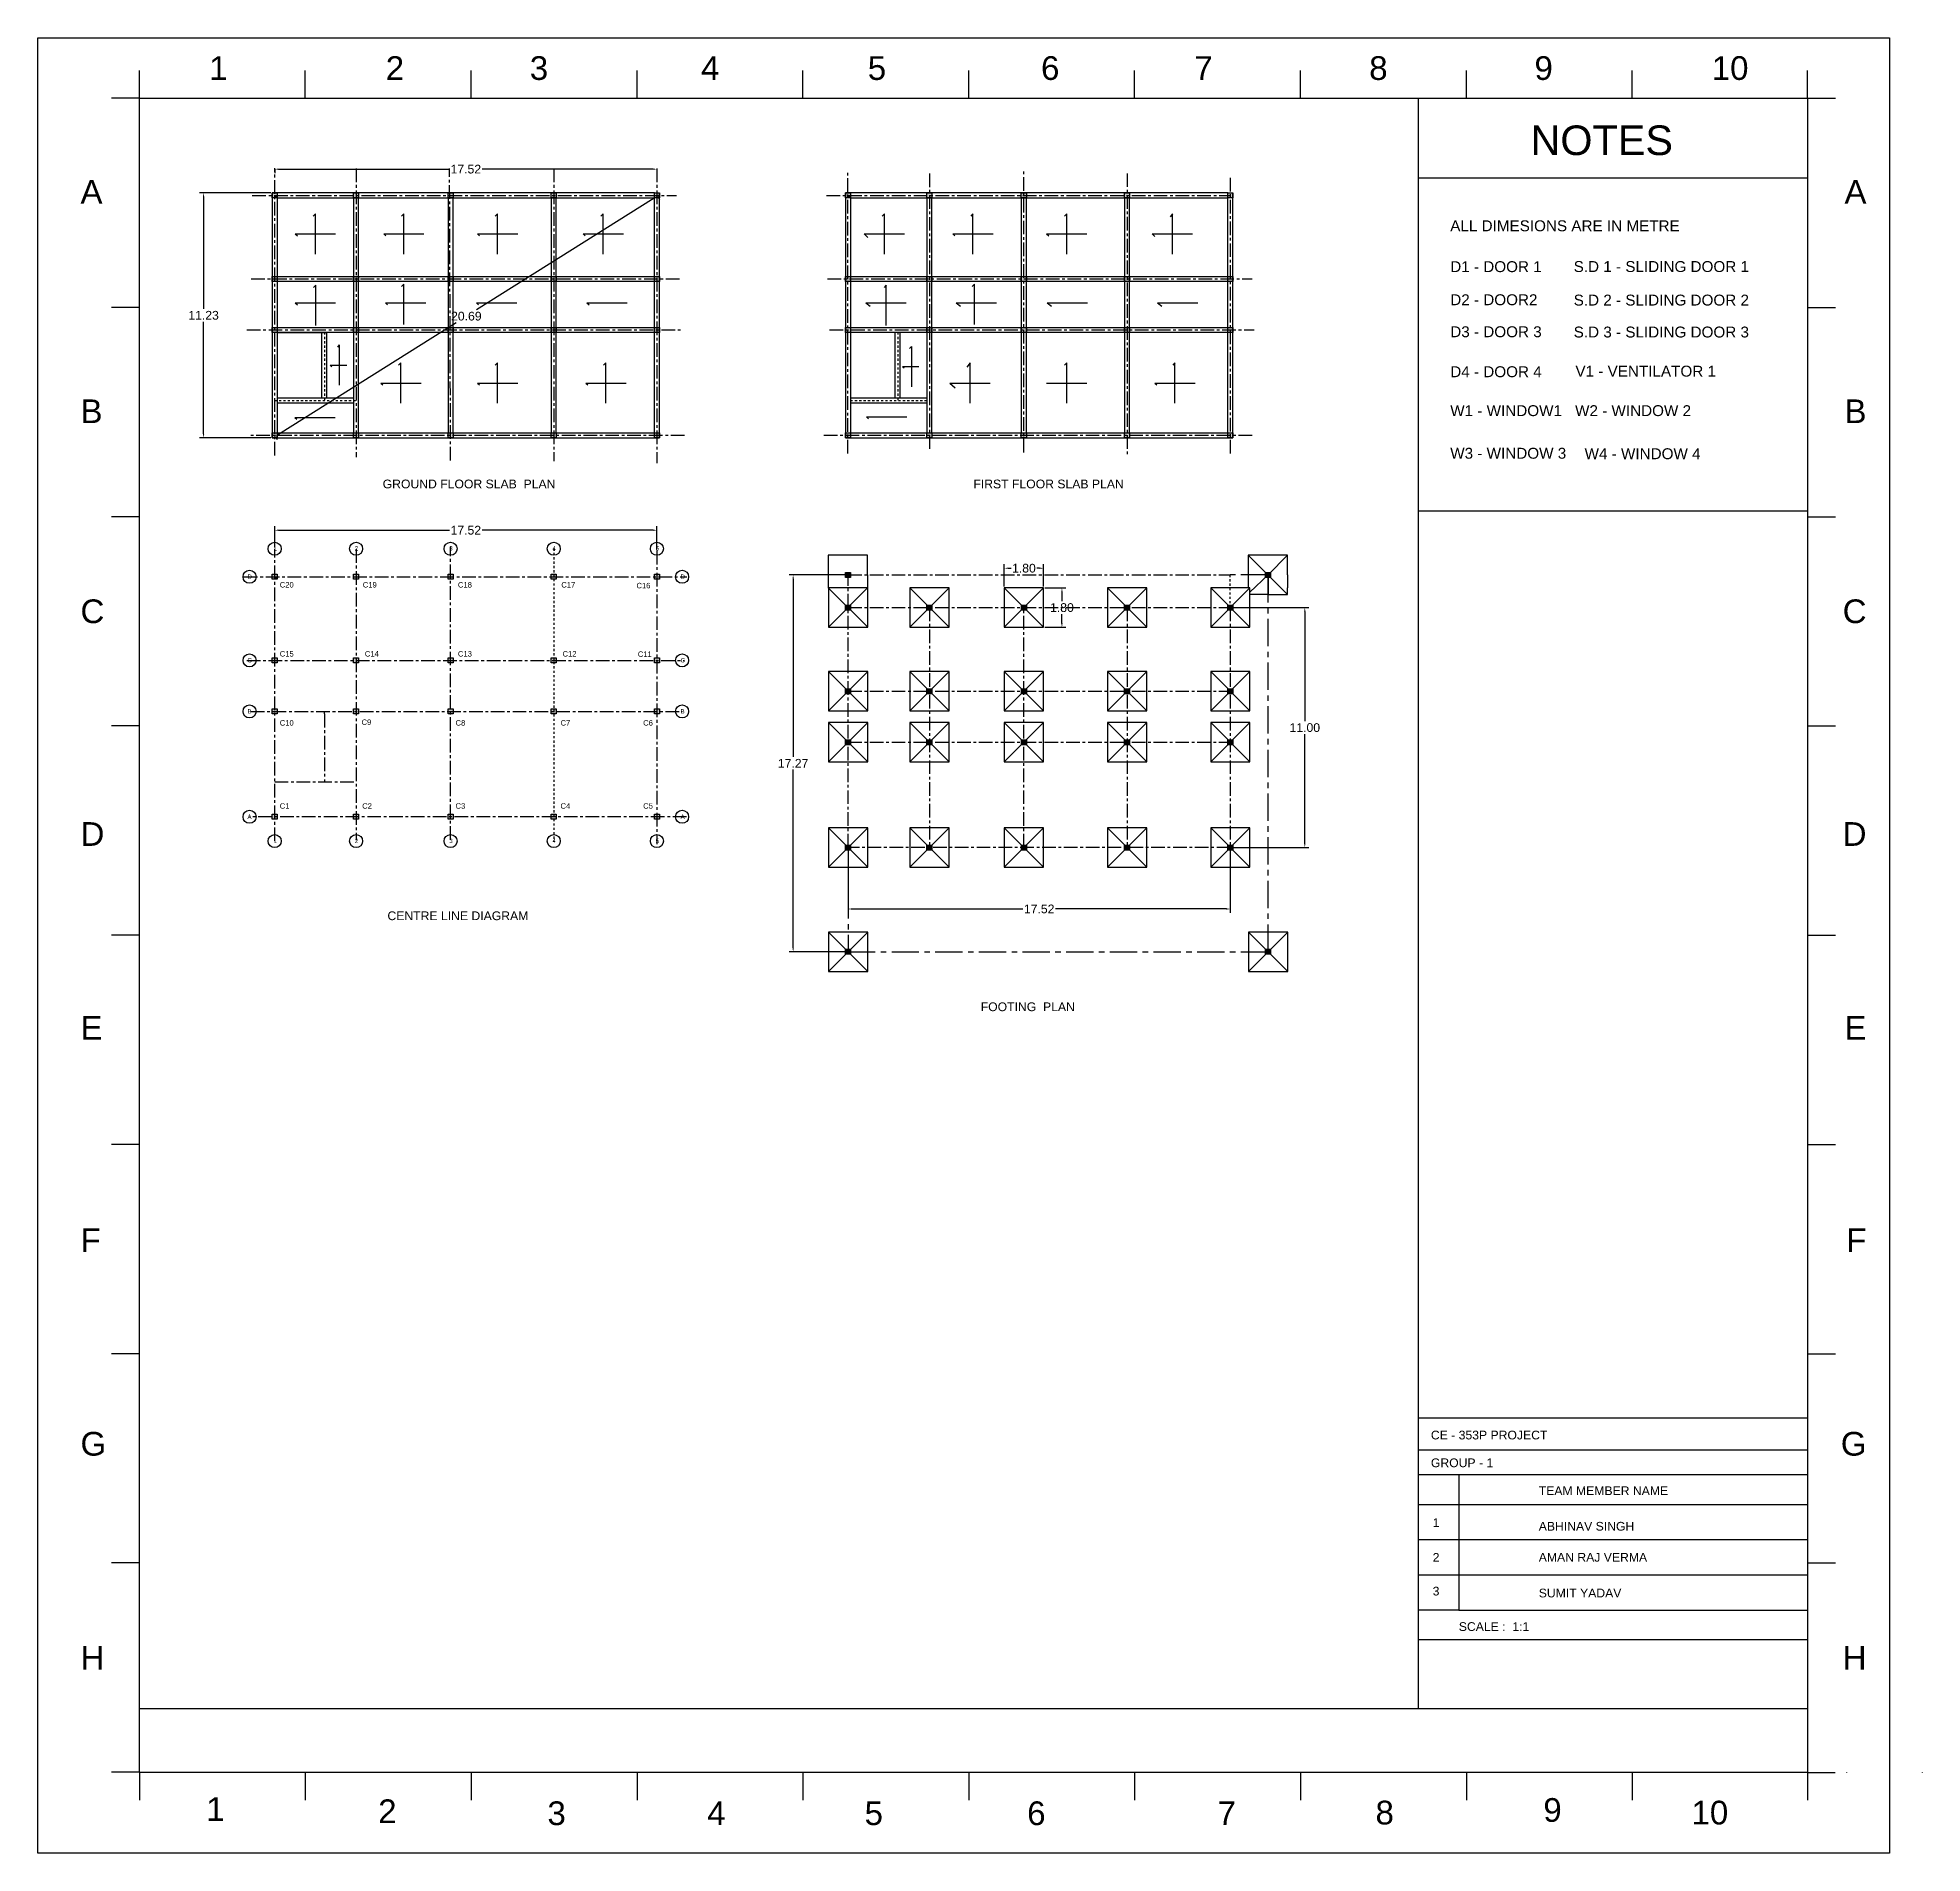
# Model space of a CAD drawing. Header units: metres. Extents: x 102 to 188, y -170 to 119.
# Drawn here: x 101.6 to 188, y -170 to -86.8 of the extents above; entities that cross this region are included whole.
import ezdxf

# ---------------------------------------------------------------- set-up
doc = ezdxf.new("R2010")
doc.units = ezdxf.units.M
doc.header["$MEASUREMENT"] = 0
doc.linetypes.add('CENTER', pattern=[2, 1.25, -0.25, 0.25, -0.25])
for name, color, linetype in [('beam', 231, 'Continuous'), ('center line', 50, 'CENTER'), ('column', 120, 'Continuous'), ('dim', 212, 'Continuous'), ('Footing', 140, 'Continuous'), ('hatching', 7, 'Continuous'), ('slab', 11, 'Continuous'), ('TEMPLATE', 202, 'Continuous'), ('text', 30, 'Continuous')]:
    doc.layers.add(name, color=color, linetype=linetype)
doc.styles.get("Standard").update_dxf_attribs({"font": 'arial.ttf'})
doc.styles.add('style1', font='arial.ttf', dxfattribs={"height": 0.1})
doc.dimstyles.get("Standard").update_dxf_attribs({"dimtxt": 0.4, "dimasz": 0.18, "dimexe": 0.18, "dimexo": 0.0625, "dimgap": 0.09, "dimtad": 0, "dimtih": 1, "dimtoh": 1, "dimzin": 0, "dimdsep": 46, "dimtxsty": 'Standard', "dimcen": 0.09, "dimadec": 0, "dimazin": 0, "dimtfac": 1, "dimtofl": 0, "dimtmove": 0, "dimatfit": 3, "dimfxl": 1, "dimtolj": 1, "dimtzin": 0, "dimarcsym": 0})

msp = doc.modelspace()

# ---------------------------------------------------------------- texts
at = {"layer": 'dim', "linetype": 'CENTER', "insert": (170.007, -90.814), "char_height": 1.3575, "attachment_point": 1, "style": 'style1'}
msp.add_mtext_dynamic_manual_height_columns('NOTES', width=11.66959, gutter_width=0.566, heights=[0], dxfattribs=at)
at = {"layer": 'text', "linetype": 'Continuous', "char_height": 1.086}
for s, width, insert, attachment_point in [('1', 4.28459, (109.451, -87.641), 1), ('2', 4.28459, (117.542, -87.641), 1), ('3', 4.28459, (124.144, -87.641), 1), ('4', 4.28459, (131.993, -87.641), 1), ('5', 4.28459, (139.634, -87.641), 1), ('6', 4.28459, (147.575, -87.641), 1), ('7', 4.28459, (154.602, -87.641), 1), ('8', 4.28459, (162.615, -87.641), 1), ('9', 4.28459, (170.19, -87.641), 1), ('10', 4.28459, (178.313, -87.641), 1), ('A', 3.4799, (103.552, -93.314), 1), ('A', 3.4799, (185.41, -93.314), 3), ('B', 3.4799, (103.552, -103.369), 1), ('B', 3.4799, (185.41, -103.369), 3), ('C', 3.4799, (103.552, -112.537), 1), ('C', 3.4799, (185.41, -112.537), 3), ('D', 3.4799, (103.552, -122.745), 1), ('D', 3.4799, (185.41, -122.745), 3), ('E', 3.4799, (103.552, -131.624), 1), ('E', 3.4799, (185.41, -131.624), 3), ('F', 3.4799, (103.552, -141.361), 1), ('F', 3.4799, (185.41, -141.361), 3), ('G', 3.4799, (103.552, -150.692), 1), ('G', 3.4799, (185.41, -150.692), 3), ('H', 3.4799, (103.552, -160.497), 1), ('H', 3.4799, (185.41, -160.497), 3), ('1', 4.28459, (109.317, -167.434), 1), ('2', 4.28459, (117.197, -167.535), 1), ('9', 4.28459, (170.597, -167.476), 1), ('3', 4.28459, (124.953, -167.625), 1), ('4', 4.28459, (132.273, -167.625), 1), ('5', 4.28459, (139.489, -167.625), 1), ('6', 4.28459, (146.941, -167.625), 1), ('7', 4.28459, (155.666, -167.625), 1), ('8', 4.28459, (162.905, -167.595), 1), ('10', 4.28459, (177.385, -167.595), 1)]:
    msp.add_mtext_dynamic_manual_height_columns(s, width=width, gutter_width=1.131, heights=[0], dxfattribs=dict(at, insert=insert, attachment_point=attachment_point))
at = {"layer": 'text', "attachment_point": 1}
for s, width, insert, char_height in [('ALL DIMESIONS ARE IN METRE', 13.58132, (166.331, -95.163), 0.5), ('D1 - DOOR 1', 13.58132, (166.331, -97.036), 0.5), ('S.D 1 - SLIDING DOOR 1', 13.58132, (171.988, -97.031), 0.5), ('D2 - DOOR2', 13.58132, (166.331, -98.552), 0.5), ('S.D 2 - SLIDING DOOR 2', 13.58132, (171.988, -98.568), 0.5), ('D3 - DOOR 3', 13.58132, (166.331, -100.019), 0.5), ('S.D 3 - SLIDING DOOR 3', 13.58132, (171.988, -100.032), 0.5), ('D4 - DOOR 4', 13.58132, (166.331, -101.851), 0.5), ('V1 - VENTILATOR 1', 13.58132, (172.068, -101.825), 0.5), ('W1 - WINDOW1 ', 13.58132, (166.331, -103.635), 0.5), ('W2 - WINDOW 2', 13.58132, (172.052, -103.635), 0.5), ('W3 - WINDOW 3', 13.58132, (166.331, -105.588), 0.5), ('W4 - WINDOW 4', 13.58132, (172.488, -105.609), 0.5), ('GROUND FLOOR SLAB  PLAN', 12.06326, (117.402, -107.045), 0.4), ('FIRST FLOOR SLAB PLAN', 12.06326, (144.475, -107.045), 0.4), ('1', 0.4123, (112.395, -110.095), 0.2), ('2', 0.4123, (116.125, -110.095), 0.2), ('3', 0.4123, (120.455, -110.095), 0.2), ('4', 0.4123, (125.185, -110.095), 0.2), ('5', 0.4123, (129.915, -110.095), 0.2), ('D', 0.38425, (111.205, -111.393), 0.2), ('D', 0.38425, (131.056, -111.393), 0.2), ('C20', 0.91678, (112.685, -111.742), 0.25), ('C19', 0.91678, (116.49, -111.742), 0.25), ('C18', 0.91678, (120.852, -111.742), 0.25), ('C17', 0.91678, (125.59, -111.742), 0.25), ('C16', 0.91678, (129.033, -111.778), 0.25), ('C', 0.38425, (111.205, -115.223), 0.2), ('C15', 0.91678, (112.685, -114.905), 0.25), ('C14', 0.91678, (116.584, -114.905), 0.25), ('C13', 0.91678, (120.852, -114.905), 0.25), ('C12', 0.91678, (125.646, -114.905), 0.25), ('C11', 0.91678, (129.096, -114.92), 0.25), ('C', 0.38425, (131.056, -115.223), 0.2), ('B', 0.38425, (111.205, -117.563), 0.2), ('C10', 0.91678, (112.685, -118.069), 0.25), ('C9', 0.91678, (116.434, -118.039), 0.25), ('C8', 0.91678, (120.743, -118.069), 0.25), ('C7', 0.91678, (125.554, -118.069), 0.25), ('C6', 0.91678, (129.34, -118.069), 0.25), ('B', 0.38425, (131.056, -117.563), 0.2), ('A', 0.38425, (111.205, -122.393), 0.2), ('C1', 0.91678, (112.685, -121.878), 0.25), ('C2', 0.91678, (116.464, -121.878), 0.25), ('C3', 0.91678, (120.743, -121.878), 0.25), ('C4', 0.91678, (125.554, -121.878), 0.25), ('C5', 0.91678, (129.34, -121.878), 0.25), ('A', 0.38425, (131.056, -122.393), 0.2), ('1', 0.4123, (112.395, -123.503), 0.2), ('2', 0.4123, (116.125, -123.503), 0.2), ('3', 0.4123, (120.455, -123.503), 0.2), ('4', 0.4123, (125.185, -123.503), 0.2), ('5', 0.4123, (129.915, -123.503), 0.2), ('CENTRE LINE DIAGRAM', 12.06326, (117.621, -126.836), 0.4), ('FOOTING  PLAN', 12.06326, (144.812, -131.007), 0.4), ('CE - 353P PROJECT ', 14.40643, (165.444, -150.635), 0.4), ('GROUP - 1', 14.40643, (165.444, -151.908), 0.4), ('TEAM MEMBER NAME', 14.40643, (170.387, -153.187), 0.4), ('1', 1.24048, (165.525, -154.65), 0.4), ('ABHINAV SINGH', 14.40643, (170.387, -154.816), 0.4), ('2', 1.24048, (165.525, -156.242), 0.4), ('AMAN RAJ VERMA', 14.40643, (170.387, -156.239), 0.4), ('3', 1.24048, (165.525, -157.788), 0.4), ('SUMIT YADAV', 14.40643, (170.387, -157.876), 0.4), ('SCALE :  1:1', 14.40643, (166.723, -159.414), 0.4)]:
    msp.add_mtext_dynamic_manual_height_columns(s, width=width, gutter_width=1, heights=[0], dxfattribs=dict(at, insert=insert, char_height=char_height))

# ---------------------------------------------------------------- blocks, each defined once
blk = doc.blocks.new('*D14')
at = {"layer": 'Defpoints', "color": 0, "transparency": 16777216}
for p in [(112.453, -92.768), (129.973, -92.793), (129.973, -92.817)]:
    blk.add_point(p, dxfattribs=at)
at = {"layer": 'dim', "color": 0, "lineweight": -2, "transparency": 16777216}
for p, q in [((112.453, -92.83), (112.453, -92.997)), ((112.633, -92.817), (120.469, -92.817)), ((129.793, -92.817), (121.957, -92.817)), ((129.973, -92.855), (129.973, -92.997))]:
    blk.add_line(p, q, dxfattribs=at)
at = {"layer": 'dim', "color": 0, "transparency": 16777216}
for points in [[(112.633, -92.787), (112.633, -92.847), (112.453, -92.817)], [(129.793, -92.787), (129.793, -92.847), (129.973, -92.817)]]:
    blk.add_solid(points, dxfattribs=at)
at = {"layer": 'dim', "color": 0, "transparency": 16777216, "insert": (121.213, -92.817), "char_height": 0.4, "attachment_point": 5}
blk.add_mtext('\\A1;17.52', dxfattribs=at)
blk = doc.blocks.new('*D15')
at = {"layer": 'Defpoints', "color": 0, "transparency": 16777216}
for p in [(129.973, -94.017), (129.997, -94.056), (112.453, -105.017)]:
    blk.add_point(p, dxfattribs=at)
at = {"layer": 'dim', "color": 0, "lineweight": -2, "transparency": 16777216}
for p, q in [((130.006, -94.07), (130.093, -94.208)), ((129.845, -94.151), (121.706, -99.261)), ((112.63, -104.96), (120.769, -99.85)), ((112.486, -105.07), (112.573, -105.208))]:
    blk.add_line(p, q, dxfattribs=at)
at = {"layer": 'dim', "color": 0, "transparency": 16777216}
for points in [[(129.829, -94.126), (129.861, -94.177), (129.997, -94.056)], [(112.614, -104.935), (112.646, -104.985), (112.477, -105.056)]]:
    blk.add_solid(points, dxfattribs=at)
at = {"layer": 'dim', "color": 0, "transparency": 16777216, "insert": (121.237, -99.556), "char_height": 0.4, "attachment_point": 5}
blk.add_mtext('\\A1;20.69', dxfattribs=at)
blk = doc.blocks.new('*D30')
at = {"layer": 'Defpoints', "color": 0, "transparency": 16777216}
for p in [(147.691, -111.107), (145.891, -112.013), (147.691, -112.013)]:
    blk.add_point(p, dxfattribs=at)
at = {"layer": 'dim', "color": 0, "lineweight": -2, "transparency": 16777216}
for p, q in [((145.891, -111.951), (145.891, -110.927)), ((146.071, -111.107), (146.201, -111.107)), ((147.511, -111.107), (147.381, -111.107)), ((147.691, -111.951), (147.691, -110.927))]:
    blk.add_line(p, q, dxfattribs=at)
at = {"layer": 'dim', "color": 0, "transparency": 16777216}
for points in [[(146.071, -111.077), (146.071, -111.137), (145.891, -111.107)], [(147.511, -111.077), (147.511, -111.137), (147.691, -111.107)]]:
    blk.add_solid(points, dxfattribs=at)
at = {"layer": 'dim', "color": 0, "transparency": 16777216, "insert": (146.791, -111.107), "char_height": 0.4, "attachment_point": 5}
blk.add_mtext('\\A1;1.80', dxfattribs=at)
blk = doc.blocks.new('*D31')
at = {"layer": 'Defpoints', "color": 0, "transparency": 16777216}
for p in [(147.691, -112.013), (147.691, -113.813), (148.534, -113.813)]:
    blk.add_point(p, dxfattribs=at)
at = {"layer": 'dim', "color": 0, "lineweight": -2, "transparency": 16777216}
for p, q in [((147.753, -112.013), (148.714, -112.013)), ((148.534, -112.193), (148.534, -112.619)), ((147.753, -113.813), (148.714, -113.813)), ((148.534, -113.633), (148.534, -113.207))]:
    blk.add_line(p, q, dxfattribs=at)
at = {"layer": 'dim', "color": 0, "transparency": 16777216}
for points in [[(148.504, -112.193), (148.564, -112.193), (148.534, -112.013)], [(148.504, -113.633), (148.564, -113.633), (148.534, -113.813)]]:
    blk.add_solid(points, dxfattribs=at)
at = {"layer": 'dim', "color": 0, "transparency": 16777216, "insert": (148.534, -112.913), "char_height": 0.4, "attachment_point": 5}
blk.add_mtext('\\A1;1.80', dxfattribs=at)
blk = doc.blocks.new('*D32')
at = {"layer": 'Defpoints', "color": 0, "transparency": 16777216}
for p in [(156.251, -112.913), (156.251, -123.913), (159.665, -123.913)]:
    blk.add_point(p, dxfattribs=at)
at = {"layer": 'dim', "color": 0, "lineweight": -2, "transparency": 16777216}
for p, q in [((156.313, -112.913), (159.845, -112.913)), ((159.665, -113.093), (159.665, -118.119)), ((159.665, -123.733), (159.665, -118.707)), ((156.313, -123.913), (159.845, -123.913))]:
    blk.add_line(p, q, dxfattribs=at)
at = {"layer": 'dim', "color": 0, "transparency": 16777216}
for points in [[(159.635, -113.093), (159.695, -113.093), (159.665, -112.913)], [(159.635, -123.733), (159.695, -123.733), (159.665, -123.913)]]:
    blk.add_solid(points, dxfattribs=at)
at = {"layer": 'dim', "color": 0, "transparency": 16777216, "insert": (159.665, -118.413), "char_height": 0.4, "attachment_point": 5}
blk.add_mtext('\\A1;11.00', dxfattribs=at)
blk = doc.blocks.new('*D33')
at = {"layer": 'Defpoints', "color": 0, "transparency": 16777216}
for p in [(138.731, -123.913), (156.251, -123.913), (156.251, -126.725)]:
    blk.add_point(p, dxfattribs=at)
at = {"layer": 'dim', "color": 0, "lineweight": -2, "transparency": 16777216}
for p, q in [((138.731, -123.976), (138.731, -126.905)), ((156.251, -123.976), (156.251, -126.905)), ((138.911, -126.725), (146.746, -126.725)), ((156.071, -126.725), (148.235, -126.725))]:
    blk.add_line(p, q, dxfattribs=at)
at = {"layer": 'dim', "color": 0, "transparency": 16777216}
for points in [[(138.911, -126.695), (138.911, -126.755), (138.731, -126.725)], [(156.071, -126.695), (156.071, -126.755), (156.251, -126.725)]]:
    blk.add_solid(points, dxfattribs=at)
at = {"layer": 'dim', "color": 0, "transparency": 16777216, "insert": (147.491, -126.725), "char_height": 0.4, "attachment_point": 5}
blk.add_mtext('\\A1;17.52', dxfattribs=at)
blk = doc.blocks.new('*D37')
at = {"layer": 'Defpoints', "color": 0, "transparency": 16777216}
for p in [(129.973, -109.366), (112.453, -110.213), (129.973, -110.312)]:
    blk.add_point(p, dxfattribs=at)
at = {"layer": 'dim', "color": 0, "lineweight": -2, "transparency": 16777216}
for p, q in [((112.453, -110.15), (112.453, -109.186)), ((112.633, -109.366), (120.469, -109.366)), ((129.793, -109.366), (121.957, -109.366)), ((129.973, -110.249), (129.973, -109.186))]:
    blk.add_line(p, q, dxfattribs=at)
at = {"layer": 'dim', "color": 0, "transparency": 16777216}
for points in [[(112.633, -109.336), (112.633, -109.396), (112.453, -109.366)], [(129.793, -109.336), (129.793, -109.396), (129.973, -109.366)]]:
    blk.add_solid(points, dxfattribs=at)
at = {"layer": 'dim', "color": 0, "transparency": 16777216, "insert": (121.213, -109.366), "char_height": 0.4, "attachment_point": 5}
blk.add_mtext('\\A1;17.52', dxfattribs=at)
blk = doc.blocks.new('*D58')
at = {"layer": 'Defpoints', "color": 0, "transparency": 16777216}
for p in [(138.731, -111.413), (136.214, -128.683), (138.731, -128.683)]:
    blk.add_point(p, dxfattribs=at)
at = {"layer": 'dim', "color": 0, "lineweight": -2, "transparency": 16777216}
for p, q in [((138.668, -111.413), (136.034, -111.413)), ((136.214, -111.593), (136.214, -119.757)), ((136.214, -128.503), (136.214, -120.339)), ((138.668, -128.683), (136.034, -128.683))]:
    blk.add_line(p, q, dxfattribs=at)
at = {"layer": 'dim', "color": 0, "transparency": 16777216}
for points in [[(136.184, -111.593), (136.244, -111.593), (136.214, -111.413)], [(136.184, -128.503), (136.244, -128.503), (136.214, -128.683)]]:
    blk.add_solid(points, dxfattribs=at)
at = {"layer": 'dim', "color": 0, "transparency": 16777216, "insert": (136.214, -120.048), "char_height": 0.4, "attachment_point": 5}
blk.add_mtext('\\A1;17.27', dxfattribs=at)
blk = doc.blocks.new('*D66')
at = {"layer": 'Defpoints', "color": 0, "transparency": 16777216}
for p in [(112.338, -93.902), (109.194, -105.132), (112.338, -105.132)]:
    blk.add_point(p, dxfattribs=at)
at = {"layer": 'dim', "color": 0, "lineweight": -2, "transparency": 16777216}
for p, q in [((112.275, -93.902), (109.014, -93.902)), ((109.194, -94.082), (109.194, -99.223)), ((109.194, -104.952), (109.194, -99.811)), ((112.275, -105.132), (109.014, -105.132))]:
    blk.add_line(p, q, dxfattribs=at)
at = {"layer": 'dim', "color": 0, "transparency": 16777216}
for points in [[(109.164, -94.082), (109.224, -94.082), (109.194, -93.902)], [(109.164, -104.952), (109.224, -104.952), (109.194, -105.132)]]:
    blk.add_solid(points, dxfattribs=at)
at = {"layer": 'dim', "color": 0, "transparency": 16777216, "insert": (109.194, -99.517), "char_height": 0.4, "attachment_point": 5}
blk.add_mtext('\\A1;11.23', dxfattribs=at)

# ---------------------------------------------------------------- dimensions: what is measured, and where the dimension line sits
at = {"layer": 'dim'}
for base, p1, p2, picture, middle in [((129.973, -92.817), (112.453, -92.768), (129.973, -92.793), '*D14', (121.213, -92.817)), ((147.691, -111.107), (145.891, -112.013), (147.691, -112.013), '*D30', (146.791, -111.107))]:
    dim = msp.add_linear_dim(base=base, p1=p1, p2=p2, dimstyle='Standard', dxfattribs=at)
    dim.commit()
    dim.dimension.update_dxf_attribs({"geometry": picture, "text_midpoint": middle, "dimtype": 160})
for base, p1, p2, picture, middle in [((109.194, -105.132), (112.338, -93.902), (112.338, -105.132), '*D66', (109.194, -99.517)), ((136.214, -128.683), (138.731, -111.413), (138.731, -128.683), '*D58', (136.214, -120.048)), ((159.665, -123.913), (156.251, -112.913), (156.251, -123.913), '*D32', (159.665, -118.413))]:
    dim = msp.add_linear_dim(base=base, p1=p1, p2=p2, angle=90, dimstyle='Standard', dxfattribs=at)
    dim.commit()
    dim.dimension.update_dxf_attribs({"geometry": picture, "text_midpoint": middle})
dim = msp.add_aligned_dim(p1=(112.453, -105.017), p2=(129.973, -94.017), distance=-0.046, dimstyle='Standard', dxfattribs=at)
dim.commit()
dim.dimension.update_dxf_attribs({"geometry": '*D15', "text_midpoint": (121.237, -99.556)})
for base, p1, p2, picture, middle in [((129.973, -109.366), (112.453, -110.213), (129.973, -110.312), '*D37', (121.213, -109.366)), ((156.251, -126.725), (138.731, -123.913), (156.251, -123.913), '*D33', (147.491, -126.725))]:
    dim = msp.add_linear_dim(base=base, p1=p1, p2=p2, dimstyle='Standard', dxfattribs=at)
    dim.commit()
    dim.dimension.update_dxf_attribs({"geometry": picture, "text_midpoint": middle})
dim = msp.add_linear_dim(base=(148.534, -113.813), p1=(147.691, -112.013), p2=(147.691, -113.813), angle=90, dimstyle='Standard', dxfattribs=at)
dim.commit()
dim.dimension.update_dxf_attribs({"geometry": '*D31', "text_midpoint": (148.534, -112.913), "dimtype": 160})

# ---------------------------------------------------------------- hatches: boundary and pattern name
at = {"layer": 'column', "transparency": 33554687}
h = msp.add_hatch(color=256, dxfattribs=at)
h.dxf.hatch_style = 1
h.paths.add_polyline_path([(112.568, -93.902), (112.338, -93.902), (112.338, -94.132), (112.453, -94.132), (112.453, -94.017), (112.568, -94.017)])
h.paths.add_polyline_path([(112.568, -94.017), (112.453, -94.017), (112.453, -94.132), (112.568, -94.132)], flags=0)
h.paths.add_polyline_path([(112.453, -97.732), (112.338, -97.732), (112.338, -97.962), (112.453, -97.962)])
h.paths.add_polyline_path([(112.568, -97.847), (112.453, -97.847), (112.453, -97.962), (112.568, -97.962)])
h.paths.add_polyline_path([(112.568, -97.732), (112.453, -97.732), (112.453, -97.847), (112.568, -97.847)])
h.paths.add_polyline_path([(116.183, -97.732), (116.068, -97.732), (116.068, -97.847), (116.183, -97.847)])
h.paths.add_polyline_path([(116.298, -97.732), (116.183, -97.732), (116.183, -97.847), (116.298, -97.847)])
h.paths.add_polyline_path([(116.298, -97.847), (116.183, -97.847), (116.183, -97.962), (116.298, -97.962)])
h.paths.add_polyline_path([(116.183, -97.847), (116.068, -97.847), (116.068, -97.962), (116.183, -97.962)])
h.paths.add_polyline_path([(116.298, -93.902), (116.068, -93.902), (116.068, -94.017), (116.298, -94.017)])
h.paths.add_polyline_path([(116.183, -94.017), (116.068, -94.017), (116.068, -94.132), (116.183, -94.132)])
h.paths.add_polyline_path([(116.298, -94.017), (116.183, -94.017), (116.183, -94.132), (116.298, -94.132)])
h.paths.add_polyline_path([(120.628, -93.902), (120.398, -93.902), (120.398, -94.017), (120.628, -94.017)])
h.paths.add_polyline_path([(120.628, -94.017), (120.513, -94.017), (120.513, -94.132), (120.628, -94.132)])
h.paths.add_polyline_path([(120.513, -94.017), (120.398, -94.017), (120.398, -94.132), (120.513, -94.132)])
h.paths.add_polyline_path([(125.358, -93.902), (125.128, -93.902), (125.128, -94.017), (125.358, -94.017)])
h.paths.add_polyline_path([(125.243, -94.017), (125.128, -94.017), (125.128, -94.132), (125.243, -94.132)])
h.paths.add_polyline_path([(125.358, -94.017), (125.243, -94.017), (125.243, -94.132), (125.358, -94.132)])
h.paths.add_polyline_path([(130.088, -93.902), (129.858, -93.902), (129.858, -94.017), (129.973, -94.017), (129.973, -94.132), (130.088, -94.132)])
h.paths.add_polyline_path([(129.973, -94.017), (129.858, -94.017), (129.858, -94.132), (129.973, -94.132)], flags=17)
h.paths.add_polyline_path([(125.243, -97.732), (125.128, -97.732), (125.128, -97.847), (125.243, -97.847)])
h.paths.add_polyline_path([(130.088, -97.732), (129.973, -97.732), (129.973, -97.962), (130.088, -97.962)])
h.paths.add_polyline_path([(129.973, -97.847), (129.858, -97.847), (129.858, -97.962), (129.973, -97.962)])
h.paths.add_polyline_path([(129.973, -97.732), (129.858, -97.732), (129.858, -97.847), (129.973, -97.847)])
h.paths.add_polyline_path([(125.358, -97.732), (125.243, -97.732), (125.243, -97.847), (125.358, -97.847)])
h.paths.add_polyline_path([(125.358, -97.847), (125.243, -97.847), (125.243, -97.962), (125.358, -97.962)])
h.paths.add_polyline_path([(125.243, -97.847), (125.128, -97.847), (125.128, -97.962), (125.243, -97.962)])
h.paths.add_polyline_path([(120.513, -97.732), (120.398, -97.732), (120.398, -97.847), (120.513, -97.847)])
h.paths.add_polyline_path([(120.513, -97.847), (120.398, -97.847), (120.398, -97.962), (120.513, -97.962)])
h.paths.add_polyline_path([(120.628, -97.847), (120.513, -97.847), (120.513, -97.962), (120.628, -97.962)])
h.paths.add_polyline_path([(120.628, -97.732), (120.513, -97.732), (120.513, -97.847), (120.628, -97.847)])
h.paths.add_polyline_path([(116.183, -100.072), (116.068, -100.072), (116.068, -100.187), (116.183, -100.187)])
h.paths.add_polyline_path([(116.183, -100.187), (116.068, -100.187), (116.068, -100.302), (116.183, -100.302)])
h.paths.add_polyline_path([(116.298, -100.187), (116.183, -100.187), (116.183, -100.302), (116.298, -100.302)])
h.paths.add_polyline_path([(116.298, -100.072), (116.183, -100.072), (116.183, -100.187), (116.298, -100.187)])
h.paths.add_polyline_path([(112.453, -100.072), (112.338, -100.072), (112.338, -100.302), (112.453, -100.302)])
h.paths.add_polyline_path([(112.568, -100.072), (112.453, -100.072), (112.453, -100.187), (112.568, -100.187)])
h.paths.add_polyline_path([(112.568, -100.187), (112.453, -100.187), (112.453, -100.302), (112.568, -100.302)])
h.paths.add_polyline_path([(112.453, -104.902), (112.338, -104.902), (112.338, -105.132), (112.568, -105.132), (112.568, -105.017), (112.453, -105.017)])
h.paths.add_polyline_path([(112.568, -104.902), (112.453, -104.902), (112.453, -105.017), (112.568, -105.017)], flags=17)
h.paths.add_polyline_path([(116.298, -104.902), (116.183, -104.902), (116.183, -105.017), (116.298, -105.017)])
h.paths.add_polyline_path([(116.183, -104.902), (116.068, -104.902), (116.068, -105.017), (116.183, -105.017)])
h.paths.add_polyline_path([(116.298, -105.017), (116.068, -105.017), (116.068, -105.132), (116.298, -105.132)])
h.paths.add_polyline_path([(120.513, -104.902), (120.398, -104.902), (120.398, -105.017), (120.513, -105.017)])
h.paths.add_polyline_path([(120.628, -104.902), (120.513, -104.902), (120.513, -105.017), (120.628, -105.017)])
h.paths.add_polyline_path([(120.628, -105.017), (120.398, -105.017), (120.398, -105.132), (120.628, -105.132)])
h.paths.add_polyline_path([(125.358, -104.902), (125.243, -104.902), (125.243, -105.017), (125.358, -105.017)])
h.paths.add_polyline_path([(125.243, -104.902), (125.128, -104.902), (125.128, -105.017), (125.243, -105.017)])
h.paths.add_polyline_path([(125.358, -105.017), (125.243, -105.017), (125.128, -105.017), (125.128, -105.132), (125.358, -105.132)])
h.paths.add_polyline_path([(130.088, -104.902), (129.973, -104.902), (129.973, -105.017), (129.858, -105.017), (129.858, -105.132), (130.088, -105.132)])
h.paths.add_polyline_path([(129.973, -104.902), (129.858, -104.902), (129.858, -105.017), (129.973, -105.017)], flags=17)
h.paths.add_polyline_path([(120.513, -100.187), (120.398, -100.187), (120.398, -100.302), (120.513, -100.302)])
h.paths.add_polyline_path([(120.513, -100.072), (120.398, -100.072), (120.398, -100.187), (120.513, -100.187)])
h.paths.add_polyline_path([(120.628, -100.072), (120.513, -100.072), (120.513, -100.187), (120.628, -100.187)])
h.paths.add_polyline_path([(120.628, -100.187), (120.513, -100.187), (120.513, -100.302), (120.628, -100.302)])
h.paths.add_polyline_path([(125.243, -100.072), (125.128, -100.072), (125.128, -100.187), (125.243, -100.187)])
h.paths.add_polyline_path([(125.358, -100.072), (125.243, -100.072), (125.243, -100.187), (125.358, -100.187)])
h.paths.add_polyline_path([(125.358, -100.187), (125.243, -100.187), (125.243, -100.302), (125.358, -100.302)])
h.paths.add_polyline_path([(125.243, -100.187), (125.128, -100.187), (125.128, -100.302), (125.243, -100.302)])
h.paths.add_polyline_path([(130.088, -100.072), (129.973, -100.072), (129.973, -100.302), (130.088, -100.302)])
h.paths.add_polyline_path([(129.973, -100.072), (129.858, -100.072), (129.858, -100.187), (129.973, -100.187)])
h.paths.add_polyline_path([(129.973, -100.187), (129.858, -100.187), (129.858, -100.302), (129.973, -100.302)])
h = msp.add_hatch(color=256, dxfattribs=at)
h.dxf.hatch_style = 1
h.paths.add_polyline_path([(112.568, -94.132), (112.568, -94.017), (112.453, -94.017), (112.453, -94.132)])
h = msp.add_hatch(color=256, dxfattribs=at)
h.dxf.hatch_style = 1
h.paths.add_polyline_path([(138.842, -93.902), (138.612, -93.902), (138.612, -94.132), (138.727, -94.132), (138.727, -94.017), (138.842, -94.017)])
h.paths.add_polyline_path([(138.842, -94.017), (138.727, -94.017), (138.727, -94.132), (138.842, -94.132)], flags=0)
h.paths.add_polyline_path([(138.727, -97.732), (138.612, -97.732), (138.612, -97.962), (138.727, -97.962)])
h.paths.add_polyline_path([(138.842, -97.847), (138.727, -97.847), (138.727, -97.962), (138.842, -97.962)])
h.paths.add_polyline_path([(138.842, -97.732), (138.727, -97.732), (138.727, -97.847), (138.842, -97.847)])
h.paths.add_polyline_path([(142.457, -97.732), (142.342, -97.732), (142.342, -97.847), (142.457, -97.847)])
h.paths.add_polyline_path([(142.572, -97.732), (142.457, -97.732), (142.457, -97.847), (142.572, -97.847)])
h.paths.add_polyline_path([(142.572, -97.847), (142.457, -97.847), (142.457, -97.962), (142.572, -97.962)])
h.paths.add_polyline_path([(142.457, -97.847), (142.342, -97.847), (142.342, -97.962), (142.457, -97.962)])
h.paths.add_polyline_path([(142.572, -93.902), (142.342, -93.902), (142.342, -94.017), (142.572, -94.017)])
h.paths.add_polyline_path([(142.457, -94.017), (142.342, -94.017), (142.342, -94.132), (142.457, -94.132)])
h.paths.add_polyline_path([(142.572, -94.017), (142.457, -94.017), (142.457, -94.132), (142.572, -94.132)])
h.paths.add_polyline_path([(146.902, -93.902), (146.672, -93.902), (146.672, -94.017), (146.902, -94.017)])
h.paths.add_polyline_path([(146.902, -94.017), (146.787, -94.017), (146.787, -94.132), (146.902, -94.132)])
h.paths.add_polyline_path([(146.787, -94.017), (146.672, -94.017), (146.672, -94.132), (146.787, -94.132)])
h.paths.add_polyline_path([(151.632, -93.902), (151.402, -93.902), (151.402, -94.017), (151.632, -94.017)])
h.paths.add_polyline_path([(151.517, -94.017), (151.402, -94.017), (151.402, -94.132), (151.517, -94.132)])
h.paths.add_polyline_path([(151.632, -94.017), (151.517, -94.017), (151.517, -94.132), (151.632, -94.132)])
h.paths.add_polyline_path([(156.362, -93.902), (156.132, -93.902), (156.132, -94.017), (156.247, -94.017), (156.247, -94.132), (156.362, -94.132)])
h.paths.add_polyline_path([(156.247, -94.017), (156.132, -94.017), (156.132, -94.132), (156.247, -94.132)], flags=17)
h.paths.add_polyline_path([(151.517, -97.732), (151.402, -97.732), (151.402, -97.847), (151.517, -97.847)])
h.paths.add_polyline_path([(156.362, -97.732), (156.247, -97.732), (156.247, -97.962), (156.362, -97.962)])
h.paths.add_polyline_path([(156.247, -97.847), (156.132, -97.847), (156.132, -97.962), (156.247, -97.962)])
h.paths.add_polyline_path([(156.247, -97.732), (156.132, -97.732), (156.132, -97.847), (156.247, -97.847)])
h.paths.add_polyline_path([(151.632, -97.732), (151.517, -97.732), (151.517, -97.847), (151.632, -97.847)])
h.paths.add_polyline_path([(151.632, -97.847), (151.517, -97.847), (151.517, -97.962), (151.632, -97.962)])
h.paths.add_polyline_path([(151.517, -97.847), (151.402, -97.847), (151.402, -97.962), (151.517, -97.962)])
h.paths.add_polyline_path([(146.787, -97.732), (146.672, -97.732), (146.672, -97.847), (146.787, -97.847)])
h.paths.add_polyline_path([(146.787, -97.847), (146.672, -97.847), (146.672, -97.962), (146.787, -97.962)])
h.paths.add_polyline_path([(146.902, -97.847), (146.787, -97.847), (146.787, -97.962), (146.902, -97.962)])
h.paths.add_polyline_path([(146.902, -97.732), (146.787, -97.732), (146.787, -97.847), (146.902, -97.847)])
h.paths.add_polyline_path([(142.457, -100.072), (142.342, -100.072), (142.342, -100.187), (142.457, -100.187)])
h.paths.add_polyline_path([(142.457, -100.187), (142.342, -100.187), (142.342, -100.302), (142.457, -100.302)])
h.paths.add_polyline_path([(142.572, -100.187), (142.457, -100.187), (142.457, -100.302), (142.572, -100.302)])
h.paths.add_polyline_path([(142.572, -100.072), (142.457, -100.072), (142.457, -100.187), (142.572, -100.187)])
h.paths.add_polyline_path([(138.727, -100.072), (138.612, -100.072), (138.612, -100.302), (138.727, -100.302)])
h.paths.add_polyline_path([(138.842, -100.072), (138.727, -100.072), (138.727, -100.187), (138.842, -100.187)])
h.paths.add_polyline_path([(138.842, -100.187), (138.727, -100.187), (138.727, -100.302), (138.842, -100.302)])
h.paths.add_polyline_path([(138.727, -104.902), (138.612, -104.902), (138.612, -105.132), (138.842, -105.132), (138.842, -105.017), (138.727, -105.017)])
h.paths.add_polyline_path([(138.842, -104.902), (138.727, -104.902), (138.727, -105.017), (138.842, -105.017)], flags=17)
h.paths.add_polyline_path([(142.572, -104.902), (142.457, -104.902), (142.457, -105.017), (142.572, -105.017)])
h.paths.add_polyline_path([(142.457, -104.902), (142.342, -104.902), (142.342, -105.017), (142.457, -105.017)])
h.paths.add_polyline_path([(142.572, -105.017), (142.342, -105.017), (142.342, -105.132), (142.572, -105.132)])
h.paths.add_polyline_path([(146.787, -104.902), (146.672, -104.902), (146.672, -105.017), (146.787, -105.017)])
h.paths.add_polyline_path([(146.902, -104.902), (146.787, -104.902), (146.787, -105.017), (146.902, -105.017)])
h.paths.add_polyline_path([(146.902, -105.017), (146.672, -105.017), (146.672, -105.132), (146.902, -105.132)])
h.paths.add_polyline_path([(151.632, -104.902), (151.517, -104.902), (151.517, -105.017), (151.632, -105.017)])
h.paths.add_polyline_path([(151.517, -104.902), (151.402, -104.902), (151.402, -105.017), (151.517, -105.017)])
h.paths.add_polyline_path([(151.632, -105.017), (151.517, -105.017), (151.402, -105.017), (151.402, -105.132), (151.632, -105.132)])
h.paths.add_polyline_path([(156.362, -104.902), (156.247, -104.902), (156.247, -105.017), (156.132, -105.017), (156.132, -105.132), (156.362, -105.132)])
h.paths.add_polyline_path([(156.247, -104.902), (156.132, -104.902), (156.132, -105.017), (156.247, -105.017)], flags=17)
h.paths.add_polyline_path([(146.787, -100.187), (146.672, -100.187), (146.672, -100.302), (146.787, -100.302)])
h.paths.add_polyline_path([(146.787, -100.072), (146.672, -100.072), (146.672, -100.187), (146.787, -100.187)])
h.paths.add_polyline_path([(146.902, -100.072), (146.787, -100.072), (146.787, -100.187), (146.902, -100.187)])
h.paths.add_polyline_path([(146.902, -100.187), (146.787, -100.187), (146.787, -100.302), (146.902, -100.302)])
h.paths.add_polyline_path([(151.517, -100.072), (151.402, -100.072), (151.402, -100.187), (151.517, -100.187)])
h.paths.add_polyline_path([(151.632, -100.072), (151.517, -100.072), (151.517, -100.187), (151.632, -100.187)])
h.paths.add_polyline_path([(151.632, -100.187), (151.517, -100.187), (151.517, -100.302), (151.632, -100.302)])
h.paths.add_polyline_path([(151.517, -100.187), (151.402, -100.187), (151.402, -100.302), (151.517, -100.302)])
h.paths.add_polyline_path([(156.362, -100.072), (156.247, -100.072), (156.247, -100.302), (156.362, -100.302)])
h.paths.add_polyline_path([(156.247, -100.072), (156.132, -100.072), (156.132, -100.187), (156.247, -100.187)])
h.paths.add_polyline_path([(156.247, -100.187), (156.132, -100.187), (156.132, -100.302), (156.247, -100.302)])
h = msp.add_hatch(color=256, dxfattribs=at)
h.dxf.hatch_style = 1
h.paths.add_polyline_path([(138.842, -94.132), (138.842, -94.017), (138.727, -94.017), (138.727, -94.132)])
h = msp.add_hatch(color=256, dxfattribs=at)
h.dxf.hatch_style = 1
h.paths.add_polyline_path([(112.568, -111.385), (112.338, -111.385), (112.338, -111.615), (112.453, -111.615), (112.453, -111.5), (112.568, -111.5)])
h.paths.add_polyline_path([(112.568, -111.5), (112.453, -111.5), (112.453, -111.615), (112.568, -111.615)], flags=0)
h.paths.add_polyline_path([(112.453, -115.215), (112.338, -115.215), (112.338, -115.445), (112.453, -115.445)])
h.paths.add_polyline_path([(112.568, -115.33), (112.453, -115.33), (112.453, -115.445), (112.568, -115.445)])
h.paths.add_polyline_path([(112.568, -115.215), (112.453, -115.215), (112.453, -115.33), (112.568, -115.33)])
h.paths.add_polyline_path([(116.183, -115.215), (116.068, -115.215), (116.068, -115.33), (116.183, -115.33)])
h.paths.add_polyline_path([(116.298, -115.215), (116.183, -115.215), (116.183, -115.33), (116.298, -115.33)])
h.paths.add_polyline_path([(116.298, -115.33), (116.183, -115.33), (116.183, -115.445), (116.298, -115.445)])
h.paths.add_polyline_path([(116.183, -115.33), (116.068, -115.33), (116.068, -115.445), (116.183, -115.445)])
h.paths.add_polyline_path([(116.298, -111.385), (116.068, -111.385), (116.068, -111.5), (116.298, -111.5)])
h.paths.add_polyline_path([(116.183, -111.5), (116.068, -111.5), (116.068, -111.615), (116.183, -111.615)])
h.paths.add_polyline_path([(116.298, -111.5), (116.183, -111.5), (116.183, -111.615), (116.298, -111.615)])
h.paths.add_polyline_path([(120.628, -111.385), (120.398, -111.385), (120.398, -111.5), (120.628, -111.5)])
h.paths.add_polyline_path([(120.628, -111.5), (120.513, -111.5), (120.513, -111.615), (120.628, -111.615)])
h.paths.add_polyline_path([(120.513, -111.5), (120.398, -111.5), (120.398, -111.615), (120.513, -111.615)])
h.paths.add_polyline_path([(125.358, -111.385), (125.128, -111.385), (125.128, -111.5), (125.358, -111.5)])
h.paths.add_polyline_path([(125.243, -111.5), (125.128, -111.5), (125.128, -111.615), (125.243, -111.615)])
h.paths.add_polyline_path([(125.358, -111.5), (125.243, -111.5), (125.243, -111.615), (125.358, -111.615)])
h.paths.add_polyline_path([(130.088, -111.385), (129.858, -111.385), (129.858, -111.5), (129.973, -111.5), (129.973, -111.615), (130.088, -111.615)])
h.paths.add_polyline_path([(129.973, -111.5), (129.858, -111.5), (129.858, -111.615), (129.973, -111.615)], flags=17)
h.paths.add_polyline_path([(125.243, -115.215), (125.128, -115.215), (125.128, -115.33), (125.243, -115.33)])
h.paths.add_polyline_path([(130.088, -115.215), (129.973, -115.215), (129.973, -115.445), (130.088, -115.445)])
h.paths.add_polyline_path([(129.973, -115.33), (129.858, -115.33), (129.858, -115.445), (129.973, -115.445)])
h.paths.add_polyline_path([(129.973, -115.215), (129.858, -115.215), (129.858, -115.33), (129.973, -115.33)])
h.paths.add_polyline_path([(125.358, -115.215), (125.243, -115.215), (125.243, -115.33), (125.358, -115.33)])
h.paths.add_polyline_path([(125.358, -115.33), (125.243, -115.33), (125.243, -115.445), (125.358, -115.445)])
h.paths.add_polyline_path([(125.243, -115.33), (125.128, -115.33), (125.128, -115.445), (125.243, -115.445)])
h.paths.add_polyline_path([(120.513, -115.215), (120.398, -115.215), (120.398, -115.33), (120.513, -115.33)])
h.paths.add_polyline_path([(120.513, -115.33), (120.398, -115.33), (120.398, -115.445), (120.513, -115.445)])
h.paths.add_polyline_path([(120.628, -115.33), (120.513, -115.33), (120.513, -115.445), (120.628, -115.445)])
h.paths.add_polyline_path([(120.628, -115.215), (120.513, -115.215), (120.513, -115.33), (120.628, -115.33)])
h.paths.add_polyline_path([(116.183, -117.555), (116.068, -117.555), (116.068, -117.67), (116.183, -117.67)])
h.paths.add_polyline_path([(116.183, -117.67), (116.068, -117.67), (116.068, -117.785), (116.183, -117.785)])
h.paths.add_polyline_path([(116.298, -117.67), (116.183, -117.67), (116.183, -117.785), (116.298, -117.785)])
h.paths.add_polyline_path([(116.298, -117.555), (116.183, -117.555), (116.183, -117.67), (116.298, -117.67)])
h.paths.add_polyline_path([(112.453, -117.555), (112.338, -117.555), (112.338, -117.785), (112.453, -117.785)])
h.paths.add_polyline_path([(112.568, -117.555), (112.453, -117.555), (112.453, -117.67), (112.568, -117.67)])
h.paths.add_polyline_path([(112.568, -117.67), (112.453, -117.67), (112.453, -117.785), (112.568, -117.785)])
h.paths.add_polyline_path([(112.453, -122.385), (112.338, -122.385), (112.338, -122.615), (112.568, -122.615), (112.568, -122.5), (112.453, -122.5)])
h.paths.add_polyline_path([(112.568, -122.385), (112.453, -122.385), (112.453, -122.5), (112.568, -122.5)], flags=17)
h.paths.add_polyline_path([(116.298, -122.385), (116.183, -122.385), (116.183, -122.5), (116.298, -122.5)])
h.paths.add_polyline_path([(116.183, -122.385), (116.068, -122.385), (116.068, -122.5), (116.183, -122.5)])
h.paths.add_polyline_path([(116.298, -122.5), (116.068, -122.5), (116.068, -122.615), (116.298, -122.615)])
h.paths.add_polyline_path([(120.513, -122.385), (120.398, -122.385), (120.398, -122.5), (120.513, -122.5)])
h.paths.add_polyline_path([(120.628, -122.385), (120.513, -122.385), (120.513, -122.5), (120.628, -122.5)])
h.paths.add_polyline_path([(120.628, -122.5), (120.398, -122.5), (120.398, -122.615), (120.628, -122.615)])
h.paths.add_polyline_path([(125.358, -122.385), (125.243, -122.385), (125.243, -122.5), (125.358, -122.5)])
h.paths.add_polyline_path([(125.243, -122.385), (125.128, -122.385), (125.128, -122.5), (125.243, -122.5)])
h.paths.add_polyline_path([(125.358, -122.5), (125.243, -122.5), (125.128, -122.5), (125.128, -122.615), (125.358, -122.615)])
h.paths.add_polyline_path([(130.088, -122.385), (129.973, -122.385), (129.973, -122.5), (129.858, -122.5), (129.858, -122.615), (130.088, -122.615)])
h.paths.add_polyline_path([(129.973, -122.385), (129.858, -122.385), (129.858, -122.5), (129.973, -122.5)], flags=17)
h.paths.add_polyline_path([(120.513, -117.67), (120.398, -117.67), (120.398, -117.785), (120.513, -117.785)])
h.paths.add_polyline_path([(120.513, -117.555), (120.398, -117.555), (120.398, -117.67), (120.513, -117.67)])
h.paths.add_polyline_path([(120.628, -117.555), (120.513, -117.555), (120.513, -117.67), (120.628, -117.67)])
h.paths.add_polyline_path([(120.628, -117.67), (120.513, -117.67), (120.513, -117.785), (120.628, -117.785)])
h.paths.add_polyline_path([(125.243, -117.555), (125.128, -117.555), (125.128, -117.67), (125.243, -117.67)])
h.paths.add_polyline_path([(125.358, -117.555), (125.243, -117.555), (125.243, -117.67), (125.358, -117.67)])
h.paths.add_polyline_path([(125.358, -117.67), (125.243, -117.67), (125.243, -117.785), (125.358, -117.785)])
h.paths.add_polyline_path([(125.243, -117.67), (125.128, -117.67), (125.128, -117.785), (125.243, -117.785)])
h.paths.add_polyline_path([(130.088, -117.555), (129.973, -117.555), (129.973, -117.785), (130.088, -117.785)])
h.paths.add_polyline_path([(129.973, -117.555), (129.858, -117.555), (129.858, -117.67), (129.973, -117.67)])
h.paths.add_polyline_path([(129.973, -117.67), (129.858, -117.67), (129.858, -117.785), (129.973, -117.785)])
at = {"layer": 'column', "transparency": 33554633}
h = msp.add_hatch(color=256, dxfattribs=at)
h.dxf.hatch_style = 1
h.paths.add_polyline_path([(138.731, -111.413), (138.616, -111.528), (138.731, -111.528)], flags=0)
h.paths.add_polyline_path([(138.731, -111.413), (138.616, -111.298), (138.616, -111.528)])
h.paths.add_polyline_path([(138.731, -111.298), (138.616, -111.298), (138.731, -111.413)], flags=0)
h.paths.add_polyline_path([(138.846, -111.413), (138.731, -111.413), (138.846, -111.528)])
h.paths.add_polyline_path([(138.846, -111.298), (138.731, -111.413), (138.846, -111.413)])
h.paths.add_polyline_path([(138.846, -111.298), (138.731, -111.298), (138.731, -111.413)], flags=17)
h.paths.add_polyline_path([(138.731, -111.413), (138.731, -111.528), (138.846, -111.528)], flags=17)
h = msp.add_hatch(color=256, dxfattribs=at)
h.dxf.hatch_style = 1
h.paths.add_polyline_path([(138.731, -111.298), (138.616, -111.298), (138.731, -111.413)])
h.paths.add_polyline_path([(138.731, -111.413), (138.616, -111.528), (138.731, -111.528)])
h = msp.add_hatch(color=256, dxfattribs=at)
h.dxf.hatch_style = 1
h.paths.add_polyline_path([(157.981, -111.418), (157.866, -111.533), (157.981, -111.533)], flags=0)
h.paths.add_polyline_path([(157.981, -111.418), (157.866, -111.303), (157.866, -111.533)])
h.paths.add_polyline_path([(157.981, -111.303), (157.866, -111.303), (157.981, -111.418)], flags=0)
h.paths.add_polyline_path([(158.096, -111.418), (157.981, -111.418), (158.096, -111.533)])
h.paths.add_polyline_path([(158.096, -111.303), (157.981, -111.418), (158.096, -111.418)])
h.paths.add_polyline_path([(158.096, -111.303), (157.981, -111.303), (157.981, -111.418)], flags=17)
h.paths.add_polyline_path([(157.981, -111.418), (157.981, -111.533), (158.096, -111.533)], flags=17)
h = msp.add_hatch(color=256, dxfattribs=at)
h.dxf.hatch_style = 1
h.paths.add_polyline_path([(157.981, -111.303), (157.866, -111.303), (157.981, -111.418)])
h.paths.add_polyline_path([(157.981, -111.418), (157.866, -111.533), (157.981, -111.533)])
at = {"layer": 'column', "transparency": 33554687}
h = msp.add_hatch(color=256, dxfattribs=at)
h.dxf.hatch_style = 1
h.paths.add_polyline_path([(112.568, -111.615), (112.568, -111.5), (112.453, -111.5), (112.453, -111.615)])
at = {"layer": 'column', "transparency": 33554633}
h = msp.add_hatch(color=256, dxfattribs=at)
h.dxf.hatch_style = 1
h.paths.add_polyline_path([(138.731, -112.916), (138.616, -113.031), (138.731, -113.031)], flags=0)
h.paths.add_polyline_path([(138.731, -112.916), (138.616, -112.801), (138.616, -113.031)])
h.paths.add_polyline_path([(138.731, -112.801), (138.616, -112.801), (138.731, -112.916)], flags=0)
h.paths.add_polyline_path([(138.846, -112.916), (138.731, -112.916), (138.846, -113.031)])
h.paths.add_polyline_path([(138.846, -112.801), (138.731, -112.916), (138.846, -112.916)])
h.paths.add_polyline_path([(138.846, -112.801), (138.731, -112.801), (138.731, -112.916)], flags=17)
h.paths.add_polyline_path([(138.731, -112.916), (138.731, -113.031), (138.846, -113.031)], flags=17)
h = msp.add_hatch(color=256, dxfattribs=at)
h.dxf.hatch_style = 1
h.paths.add_polyline_path([(138.731, -112.801), (138.616, -112.801), (138.731, -112.916)])
h.paths.add_polyline_path([(138.731, -112.916), (138.616, -113.031), (138.731, -113.031)])
h = msp.add_hatch(color=256, dxfattribs=at)
h.dxf.hatch_style = 1
h.paths.add_polyline_path([(142.461, -112.913), (142.346, -113.028), (142.461, -113.028)], flags=0)
h.paths.add_polyline_path([(142.461, -112.913), (142.346, -112.798), (142.346, -113.028)])
h.paths.add_polyline_path([(142.461, -112.798), (142.346, -112.798), (142.461, -112.913)], flags=0)
h.paths.add_polyline_path([(142.576, -112.913), (142.461, -112.913), (142.576, -113.028)])
h.paths.add_polyline_path([(142.576, -112.798), (142.461, -112.913), (142.576, -112.913)])
h.paths.add_polyline_path([(142.576, -112.798), (142.461, -112.798), (142.461, -112.913)], flags=17)
h.paths.add_polyline_path([(142.461, -112.913), (142.461, -113.028), (142.576, -113.028)], flags=17)
h = msp.add_hatch(color=256, dxfattribs=at)
h.dxf.hatch_style = 1
h.paths.add_polyline_path([(142.461, -112.798), (142.346, -112.798), (142.461, -112.913)])
h.paths.add_polyline_path([(142.461, -112.913), (142.346, -113.028), (142.461, -113.028)])
h = msp.add_hatch(color=256, dxfattribs=at)
h.dxf.hatch_style = 1
h.paths.add_polyline_path([(146.791, -112.913), (146.676, -113.028), (146.791, -113.028)], flags=0)
h.paths.add_polyline_path([(146.791, -112.913), (146.676, -112.798), (146.676, -113.028)])
h.paths.add_polyline_path([(146.791, -112.798), (146.676, -112.798), (146.791, -112.913)], flags=0)
h.paths.add_polyline_path([(146.906, -112.913), (146.791, -112.913), (146.906, -113.028)])
h.paths.add_polyline_path([(146.906, -112.798), (146.791, -112.913), (146.906, -112.913)])
h.paths.add_polyline_path([(146.906, -112.798), (146.791, -112.798), (146.791, -112.913)], flags=17)
h.paths.add_polyline_path([(146.791, -112.913), (146.791, -113.028), (146.906, -113.028)], flags=17)
h = msp.add_hatch(color=256, dxfattribs=at)
h.dxf.hatch_style = 1
h.paths.add_polyline_path([(146.791, -112.798), (146.676, -112.798), (146.791, -112.913)])
h.paths.add_polyline_path([(146.791, -112.913), (146.676, -113.028), (146.791, -113.028)])
h = msp.add_hatch(color=256, dxfattribs=at)
h.dxf.hatch_style = 1
h.paths.add_polyline_path([(151.521, -112.913), (151.406, -113.028), (151.521, -113.028)], flags=0)
h.paths.add_polyline_path([(151.521, -112.913), (151.406, -112.798), (151.406, -113.028)])
h.paths.add_polyline_path([(151.521, -112.798), (151.406, -112.798), (151.521, -112.913)], flags=0)
h.paths.add_polyline_path([(151.636, -112.913), (151.521, -112.913), (151.636, -113.028)])
h.paths.add_polyline_path([(151.636, -112.798), (151.521, -112.913), (151.636, -112.913)])
h.paths.add_polyline_path([(151.636, -112.798), (151.521, -112.798), (151.521, -112.913)], flags=17)
h.paths.add_polyline_path([(151.521, -112.913), (151.521, -113.028), (151.636, -113.028)], flags=17)
h = msp.add_hatch(color=256, dxfattribs=at)
h.dxf.hatch_style = 1
h.paths.add_polyline_path([(151.521, -112.798), (151.406, -112.798), (151.521, -112.913)])
h.paths.add_polyline_path([(151.521, -112.913), (151.406, -113.028), (151.521, -113.028)])
h = msp.add_hatch(color=256, dxfattribs=at)
h.dxf.hatch_style = 1
h.paths.add_polyline_path([(156.251, -112.913), (156.136, -113.028), (156.251, -113.028)], flags=0)
h.paths.add_polyline_path([(156.251, -112.913), (156.136, -112.798), (156.136, -113.028)])
h.paths.add_polyline_path([(156.251, -112.798), (156.136, -112.798), (156.251, -112.913)], flags=0)
h.paths.add_polyline_path([(156.366, -112.913), (156.251, -112.913), (156.366, -113.028)])
h.paths.add_polyline_path([(156.366, -112.798), (156.251, -112.913), (156.366, -112.913)])
h.paths.add_polyline_path([(156.366, -112.798), (156.251, -112.798), (156.251, -112.913)], flags=17)
h.paths.add_polyline_path([(156.251, -112.913), (156.251, -113.028), (156.366, -113.028)], flags=17)
h = msp.add_hatch(color=256, dxfattribs=at)
h.dxf.hatch_style = 1
h.paths.add_polyline_path([(156.251, -112.798), (156.136, -112.798), (156.251, -112.913)])
h.paths.add_polyline_path([(156.251, -112.913), (156.136, -113.028), (156.251, -113.028)])
h = msp.add_hatch(color=256, dxfattribs=at)
h.dxf.hatch_style = 1
h.paths.add_polyline_path([(138.731, -116.743), (138.616, -116.858), (138.731, -116.858)], flags=0)
h.paths.add_polyline_path([(138.731, -116.743), (138.616, -116.628), (138.616, -116.858)])
h.paths.add_polyline_path([(138.731, -116.628), (138.616, -116.628), (138.731, -116.743)], flags=0)
h.paths.add_polyline_path([(138.846, -116.743), (138.731, -116.743), (138.846, -116.858)])
h.paths.add_polyline_path([(138.846, -116.628), (138.731, -116.743), (138.846, -116.743)])
h.paths.add_polyline_path([(138.846, -116.628), (138.731, -116.628), (138.731, -116.743)], flags=17)
h.paths.add_polyline_path([(138.731, -116.743), (138.731, -116.858), (138.846, -116.858)], flags=17)
h = msp.add_hatch(color=256, dxfattribs=at)
h.dxf.hatch_style = 1
h.paths.add_polyline_path([(138.731, -116.628), (138.616, -116.628), (138.731, -116.743)])
h.paths.add_polyline_path([(138.616, -116.858), (138.731, -116.858), (138.731, -116.743)])
h = msp.add_hatch(color=256, dxfattribs=at)
h.dxf.hatch_style = 1
h.paths.add_polyline_path([(142.461, -116.743), (142.346, -116.858), (142.461, -116.858)], flags=0)
h.paths.add_polyline_path([(142.461, -116.743), (142.346, -116.628), (142.346, -116.858)])
h.paths.add_polyline_path([(142.461, -116.628), (142.346, -116.628), (142.461, -116.743)], flags=0)
h.paths.add_polyline_path([(142.576, -116.743), (142.461, -116.743), (142.576, -116.858)])
h.paths.add_polyline_path([(142.576, -116.628), (142.461, -116.743), (142.576, -116.743)])
h.paths.add_polyline_path([(142.576, -116.628), (142.461, -116.628), (142.461, -116.743)], flags=17)
h.paths.add_polyline_path([(142.461, -116.743), (142.461, -116.858), (142.576, -116.858)], flags=17)
h = msp.add_hatch(color=256, dxfattribs=at)
h.dxf.hatch_style = 1
h.paths.add_polyline_path([(142.461, -116.628), (142.346, -116.628), (142.461, -116.743)])
h.paths.add_polyline_path([(142.461, -116.743), (142.346, -116.858), (142.461, -116.858)])
h = msp.add_hatch(color=256, dxfattribs=at)
h.dxf.hatch_style = 1
h.paths.add_polyline_path([(146.791, -116.743), (146.676, -116.858), (146.791, -116.858)], flags=0)
h.paths.add_polyline_path([(146.791, -116.743), (146.676, -116.628), (146.676, -116.858)])
h.paths.add_polyline_path([(146.791, -116.628), (146.676, -116.628), (146.791, -116.743)], flags=0)
h.paths.add_polyline_path([(146.906, -116.743), (146.791, -116.743), (146.906, -116.858)])
h.paths.add_polyline_path([(146.906, -116.628), (146.791, -116.743), (146.906, -116.743)])
h.paths.add_polyline_path([(146.906, -116.628), (146.791, -116.628), (146.791, -116.743)], flags=17)
h.paths.add_polyline_path([(146.791, -116.743), (146.791, -116.858), (146.906, -116.858)], flags=17)
h = msp.add_hatch(color=256, dxfattribs=at)
h.dxf.hatch_style = 1
h.paths.add_polyline_path([(146.791, -116.628), (146.676, -116.628), (146.791, -116.743)])
h.paths.add_polyline_path([(146.791, -116.743), (146.676, -116.858), (146.791, -116.858)])
h = msp.add_hatch(color=256, dxfattribs=at)
h.dxf.hatch_style = 1
h.paths.add_polyline_path([(151.521, -116.743), (151.406, -116.858), (151.521, -116.858)], flags=0)
h.paths.add_polyline_path([(151.521, -116.743), (151.406, -116.628), (151.406, -116.858)])
h.paths.add_polyline_path([(151.521, -116.628), (151.406, -116.628), (151.521, -116.743)], flags=0)
h.paths.add_polyline_path([(151.636, -116.743), (151.521, -116.743), (151.636, -116.858)])
h.paths.add_polyline_path([(151.636, -116.628), (151.521, -116.743), (151.636, -116.743)])
h.paths.add_polyline_path([(151.636, -116.628), (151.521, -116.628), (151.521, -116.743)], flags=17)
h.paths.add_polyline_path([(151.521, -116.743), (151.521, -116.858), (151.636, -116.858)], flags=17)
h = msp.add_hatch(color=256, dxfattribs=at)
h.dxf.hatch_style = 1
h.paths.add_polyline_path([(151.521, -116.628), (151.406, -116.628), (151.521, -116.743)])
h.paths.add_polyline_path([(151.521, -116.743), (151.406, -116.858), (151.521, -116.858)])
h = msp.add_hatch(color=256, dxfattribs=at)
h.dxf.hatch_style = 1
h.paths.add_polyline_path([(156.251, -116.743), (156.136, -116.858), (156.251, -116.858)], flags=0)
h.paths.add_polyline_path([(156.251, -116.743), (156.136, -116.628), (156.136, -116.858)])
h.paths.add_polyline_path([(156.251, -116.628), (156.136, -116.628), (156.251, -116.743)], flags=0)
h.paths.add_polyline_path([(156.366, -116.743), (156.251, -116.743), (156.366, -116.858)])
h.paths.add_polyline_path([(156.366, -116.628), (156.251, -116.743), (156.366, -116.743)])
h.paths.add_polyline_path([(156.366, -116.628), (156.251, -116.628), (156.251, -116.743)], flags=17)
h.paths.add_polyline_path([(156.251, -116.743), (156.251, -116.858), (156.366, -116.858)], flags=17)
h = msp.add_hatch(color=256, dxfattribs=at)
h.dxf.hatch_style = 1
h.paths.add_polyline_path([(156.251, -116.628), (156.136, -116.628), (156.251, -116.743)])
h.paths.add_polyline_path([(156.251, -116.743), (156.136, -116.858), (156.251, -116.858)])
h = msp.add_hatch(color=256, dxfattribs=at)
h.dxf.hatch_style = 1
h.paths.add_polyline_path([(138.731, -119.083), (138.616, -119.198), (138.731, -119.198)], flags=0)
h.paths.add_polyline_path([(138.731, -119.083), (138.616, -118.968), (138.616, -119.198)])
h.paths.add_polyline_path([(138.731, -118.968), (138.616, -118.968), (138.731, -119.083)], flags=0)
h.paths.add_polyline_path([(138.846, -119.083), (138.731, -119.083), (138.846, -119.198)])
h.paths.add_polyline_path([(138.846, -118.968), (138.731, -119.083), (138.846, -119.083)])
h.paths.add_polyline_path([(138.846, -118.968), (138.731, -118.968), (138.731, -119.083)], flags=17)
h.paths.add_polyline_path([(138.731, -119.083), (138.731, -119.198), (138.846, -119.198)], flags=17)
h = msp.add_hatch(color=256, dxfattribs=at)
h.dxf.hatch_style = 1
h.paths.add_polyline_path([(138.731, -118.968), (138.616, -118.968), (138.731, -119.083)])
h.paths.add_polyline_path([(138.731, -119.083), (138.616, -119.198), (138.731, -119.198)])
h = msp.add_hatch(color=256, dxfattribs=at)
h.dxf.hatch_style = 1
h.paths.add_polyline_path([(142.461, -119.083), (142.346, -119.198), (142.461, -119.198)], flags=0)
h.paths.add_polyline_path([(142.461, -119.083), (142.346, -118.968), (142.346, -119.198)])
h.paths.add_polyline_path([(142.461, -118.968), (142.346, -118.968), (142.461, -119.083)], flags=0)
h.paths.add_polyline_path([(142.576, -119.083), (142.461, -119.083), (142.576, -119.198)])
h.paths.add_polyline_path([(142.576, -118.968), (142.461, -119.083), (142.576, -119.083)])
h.paths.add_polyline_path([(142.576, -118.968), (142.461, -118.968), (142.461, -119.083)], flags=17)
h.paths.add_polyline_path([(142.461, -119.083), (142.461, -119.198), (142.576, -119.198)], flags=17)
h = msp.add_hatch(color=256, dxfattribs=at)
h.dxf.hatch_style = 1
h.paths.add_polyline_path([(142.461, -118.968), (142.346, -118.968), (142.461, -119.083)])
h.paths.add_polyline_path([(142.461, -119.083), (142.346, -119.198), (142.461, -119.198)])
h = msp.add_hatch(color=256, dxfattribs=at)
h.dxf.hatch_style = 1
h.paths.add_polyline_path([(146.791, -119.083), (146.676, -119.198), (146.791, -119.198)], flags=0)
h.paths.add_polyline_path([(146.791, -119.083), (146.676, -118.968), (146.676, -119.198)])
h.paths.add_polyline_path([(146.791, -118.968), (146.676, -118.968), (146.791, -119.083)], flags=0)
h.paths.add_polyline_path([(146.906, -119.083), (146.791, -119.083), (146.906, -119.198)])
h.paths.add_polyline_path([(146.906, -118.968), (146.791, -119.083), (146.906, -119.083)])
h.paths.add_polyline_path([(146.906, -118.968), (146.791, -118.968), (146.791, -119.083)], flags=17)
h.paths.add_polyline_path([(146.791, -119.083), (146.791, -119.198), (146.906, -119.198)], flags=17)
h = msp.add_hatch(color=256, dxfattribs=at)
h.dxf.hatch_style = 1
h.paths.add_polyline_path([(146.791, -118.968), (146.676, -118.968), (146.791, -119.083)])
h.paths.add_polyline_path([(146.791, -119.083), (146.676, -119.198), (146.791, -119.198)])
h = msp.add_hatch(color=256, dxfattribs=at)
h.dxf.hatch_style = 1
h.paths.add_polyline_path([(151.521, -119.083), (151.406, -119.198), (151.521, -119.198)], flags=0)
h.paths.add_polyline_path([(151.521, -119.083), (151.406, -118.968), (151.406, -119.198)])
h.paths.add_polyline_path([(151.521, -118.968), (151.406, -118.968), (151.521, -119.083)], flags=0)
h.paths.add_polyline_path([(151.636, -119.083), (151.521, -119.083), (151.636, -119.198)])
h.paths.add_polyline_path([(151.636, -118.968), (151.521, -119.083), (151.636, -119.083)])
h.paths.add_polyline_path([(151.636, -118.968), (151.521, -118.968), (151.521, -119.083)], flags=17)
h.paths.add_polyline_path([(151.521, -119.083), (151.521, -119.198), (151.636, -119.198)], flags=17)
h = msp.add_hatch(color=256, dxfattribs=at)
h.dxf.hatch_style = 1
h.paths.add_polyline_path([(151.521, -118.968), (151.406, -118.968), (151.521, -119.083)])
h.paths.add_polyline_path([(151.521, -119.083), (151.406, -119.198), (151.521, -119.198)])
h = msp.add_hatch(color=256, dxfattribs=at)
h.dxf.hatch_style = 1
h.paths.add_polyline_path([(156.251, -119.083), (156.136, -119.198), (156.251, -119.198)], flags=0)
h.paths.add_polyline_path([(156.251, -119.083), (156.136, -118.968), (156.136, -119.198)])
h.paths.add_polyline_path([(156.251, -118.968), (156.136, -118.968), (156.251, -119.083)], flags=0)
h.paths.add_polyline_path([(156.366, -119.083), (156.251, -119.083), (156.366, -119.198)])
h.paths.add_polyline_path([(156.366, -118.968), (156.251, -119.083), (156.366, -119.083)])
h.paths.add_polyline_path([(156.366, -118.968), (156.251, -118.968), (156.251, -119.083)], flags=17)
h.paths.add_polyline_path([(156.251, -119.083), (156.251, -119.198), (156.366, -119.198)], flags=17)
h = msp.add_hatch(color=256, dxfattribs=at)
h.dxf.hatch_style = 1
h.paths.add_polyline_path([(156.251, -118.968), (156.136, -118.968), (156.251, -119.083)])
h.paths.add_polyline_path([(156.251, -119.083), (156.136, -119.198), (156.251, -119.198)])
h = msp.add_hatch(color=256, dxfattribs=at)
h.dxf.hatch_style = 1
h.paths.add_polyline_path([(138.731, -123.913), (138.616, -124.028), (138.731, -124.028)], flags=0)
h.paths.add_polyline_path([(138.731, -123.913), (138.616, -123.798), (138.616, -124.028)])
h.paths.add_polyline_path([(138.731, -123.798), (138.616, -123.798), (138.731, -123.913)], flags=0)
h.paths.add_polyline_path([(138.846, -123.913), (138.731, -123.913), (138.846, -124.028)])
h.paths.add_polyline_path([(138.846, -123.798), (138.731, -123.913), (138.846, -123.913)])
h.paths.add_polyline_path([(138.846, -123.798), (138.731, -123.798), (138.731, -123.913)], flags=17)
h.paths.add_polyline_path([(138.731, -123.913), (138.731, -124.028), (138.846, -124.028)], flags=17)
h = msp.add_hatch(color=256, dxfattribs=at)
h.dxf.hatch_style = 1
h.paths.add_polyline_path([(138.731, -123.798), (138.616, -123.798), (138.731, -123.913)])
h.paths.add_polyline_path([(138.731, -123.913), (138.616, -124.028), (138.731, -124.028)])
h = msp.add_hatch(color=256, dxfattribs=at)
h.dxf.hatch_style = 1
h.paths.add_polyline_path([(142.461, -123.913), (142.346, -124.028), (142.461, -124.028)], flags=0)
h.paths.add_polyline_path([(142.461, -123.913), (142.346, -123.798), (142.346, -124.028)])
h.paths.add_polyline_path([(142.461, -123.798), (142.346, -123.798), (142.461, -123.913)], flags=0)
h.paths.add_polyline_path([(142.576, -123.913), (142.461, -123.913), (142.576, -124.028)])
h.paths.add_polyline_path([(142.576, -123.798), (142.461, -123.913), (142.576, -123.913)])
h.paths.add_polyline_path([(142.576, -123.798), (142.461, -123.798), (142.461, -123.913)], flags=17)
h.paths.add_polyline_path([(142.461, -123.913), (142.461, -124.028), (142.576, -124.028)], flags=17)
h = msp.add_hatch(color=256, dxfattribs=at)
h.dxf.hatch_style = 1
h.paths.add_polyline_path([(142.461, -123.798), (142.346, -123.798), (142.461, -123.913)])
h.paths.add_polyline_path([(142.461, -123.913), (142.346, -124.028), (142.461, -124.028)])
h = msp.add_hatch(color=256, dxfattribs=at)
h.dxf.hatch_style = 1
h.paths.add_polyline_path([(146.791, -123.913), (146.676, -124.028), (146.791, -124.028)], flags=0)
h.paths.add_polyline_path([(146.791, -123.913), (146.676, -123.798), (146.676, -124.028)])
h.paths.add_polyline_path([(146.791, -123.798), (146.676, -123.798), (146.791, -123.913)], flags=0)
h.paths.add_polyline_path([(146.906, -123.913), (146.791, -123.913), (146.906, -124.028)])
h.paths.add_polyline_path([(146.906, -123.798), (146.791, -123.913), (146.906, -123.913)])
h.paths.add_polyline_path([(146.906, -123.798), (146.791, -123.798), (146.791, -123.913)], flags=17)
h.paths.add_polyline_path([(146.791, -123.913), (146.791, -124.028), (146.906, -124.028)], flags=17)
h = msp.add_hatch(color=256, dxfattribs=at)
h.dxf.hatch_style = 1
h.paths.add_polyline_path([(146.791, -123.798), (146.676, -123.798), (146.791, -123.913)])
h.paths.add_polyline_path([(146.791, -123.913), (146.676, -124.028), (146.791, -124.028)])
h = msp.add_hatch(color=256, dxfattribs=at)
h.dxf.hatch_style = 1
h.paths.add_polyline_path([(151.521, -123.913), (151.406, -124.028), (151.521, -124.028)], flags=0)
h.paths.add_polyline_path([(151.521, -123.913), (151.406, -123.798), (151.406, -124.028)])
h.paths.add_polyline_path([(151.521, -123.798), (151.406, -123.798), (151.521, -123.913)], flags=0)
h.paths.add_polyline_path([(151.636, -123.913), (151.521, -123.913), (151.636, -124.028)])
h.paths.add_polyline_path([(151.636, -123.798), (151.521, -123.913), (151.636, -123.913)])
h.paths.add_polyline_path([(151.636, -123.798), (151.521, -123.798), (151.521, -123.913)], flags=17)
h.paths.add_polyline_path([(151.521, -123.913), (151.521, -124.028), (151.636, -124.028)], flags=17)
h = msp.add_hatch(color=256, dxfattribs=at)
h.dxf.hatch_style = 1
h.paths.add_polyline_path([(151.521, -123.798), (151.406, -123.798), (151.521, -123.913)])
h.paths.add_polyline_path([(151.521, -123.913), (151.406, -124.028), (151.521, -124.028)])
h = msp.add_hatch(color=256, dxfattribs=at)
h.dxf.hatch_style = 1
h.paths.add_polyline_path([(156.251, -123.913), (156.136, -124.028), (156.251, -124.028)], flags=0)
h.paths.add_polyline_path([(156.251, -123.913), (156.136, -123.798), (156.136, -124.028)])
h.paths.add_polyline_path([(156.251, -123.798), (156.136, -123.798), (156.251, -123.913)], flags=0)
h.paths.add_polyline_path([(156.366, -123.913), (156.251, -123.913), (156.366, -124.028)])
h.paths.add_polyline_path([(156.366, -123.798), (156.251, -123.913), (156.366, -123.913)])
h.paths.add_polyline_path([(156.366, -123.798), (156.251, -123.798), (156.251, -123.913)], flags=17)
h.paths.add_polyline_path([(156.251, -123.913), (156.251, -124.028), (156.366, -124.028)], flags=17)
h = msp.add_hatch(color=256, dxfattribs=at)
h.dxf.hatch_style = 1
h.paths.add_polyline_path([(156.251, -123.798), (156.136, -123.798), (156.251, -123.913)])
h.paths.add_polyline_path([(156.251, -123.913), (156.136, -124.028), (156.251, -124.028)])
h = msp.add_hatch(color=256, dxfattribs=at)
h.dxf.hatch_style = 1
h.paths.add_polyline_path([(138.731, -128.683), (138.616, -128.798), (138.731, -128.798)], flags=0)
h.paths.add_polyline_path([(138.731, -128.683), (138.616, -128.568), (138.616, -128.798)])
h.paths.add_polyline_path([(138.731, -128.568), (138.616, -128.568), (138.731, -128.683)], flags=0)
h.paths.add_polyline_path([(138.846, -128.683), (138.731, -128.683), (138.846, -128.798)])
h.paths.add_polyline_path([(138.846, -128.568), (138.731, -128.683), (138.846, -128.683)])
h.paths.add_polyline_path([(138.846, -128.568), (138.731, -128.568), (138.731, -128.683)], flags=17)
h.paths.add_polyline_path([(138.731, -128.683), (138.731, -128.798), (138.846, -128.798)], flags=17)
h = msp.add_hatch(color=256, dxfattribs=at)
h.dxf.hatch_style = 1
h.paths.add_polyline_path([(138.731, -128.568), (138.616, -128.568), (138.731, -128.683)])
h.paths.add_polyline_path([(138.731, -128.683), (138.616, -128.798), (138.731, -128.798)])
h = msp.add_hatch(color=256, dxfattribs=at)
h.dxf.hatch_style = 1
h.paths.add_polyline_path([(157.981, -128.683), (157.866, -128.798), (157.981, -128.798)], flags=0)
h.paths.add_polyline_path([(157.981, -128.683), (157.866, -128.568), (157.866, -128.798)])
h.paths.add_polyline_path([(157.981, -128.568), (157.866, -128.568), (157.981, -128.683)], flags=0)
h.paths.add_polyline_path([(158.096, -128.683), (157.981, -128.683), (158.096, -128.798)])
h.paths.add_polyline_path([(158.096, -128.568), (157.981, -128.683), (158.096, -128.683)])
h.paths.add_polyline_path([(158.096, -128.568), (157.981, -128.568), (157.981, -128.683)], flags=17)
h.paths.add_polyline_path([(157.981, -128.683), (157.981, -128.798), (158.096, -128.798)], flags=17)
h = msp.add_hatch(color=256, dxfattribs=at)
h.dxf.hatch_style = 1
h.paths.add_polyline_path([(157.981, -128.568), (157.866, -128.568), (157.981, -128.683)])
h.paths.add_polyline_path([(157.981, -128.683), (157.866, -128.798), (157.981, -128.798)])

# ---------------------------------------------------------------- linework, layer by layer
at = {"layer": 'beam'}
for p, q in [((129.858, -93.902), (112.338, -93.902)), ((112.338, -93.902), (112.338, -105.132)), ((112.568, -94.132), (112.568, -104.902)), ((112.568, -94.132), (129.858, -94.132)), ((116.068, -94.132), (116.068, -104.902)), ((116.298, -104.902), (116.298, -94.132)), ((120.398, -94.132), (120.398, -104.902)), ((120.628, -104.902), (120.628, -94.132)), ((125.128, -94.132), (125.128, -104.902)), ((125.358, -104.902), (125.358, -94.132)), ((129.858, -104.902), (129.858, -93.902)), ((130.088, -105.132), (130.088, -93.902)), ((156.132, -93.902), (138.612, -93.902)), ((138.612, -93.902), (138.612, -105.132)), ((138.842, -94.132), (138.842, -104.902)), ((138.842, -94.132), (156.132, -94.132)), ((142.342, -94.132), (142.342, -104.902)), ((142.572, -104.902), (142.572, -94.132)), ((146.672, -94.132), (146.672, -104.902)), ((146.902, -104.902), (146.902, -94.132)), ((151.402, -94.132), (151.402, -104.902)), ((151.632, -104.902), (151.632, -94.132)), ((156.132, -104.902), (156.132, -93.902)), ((156.362, -105.132), (156.362, -93.902)), ((112.568, -97.732), (129.858, -97.732)), ((129.858, -97.962), (112.568, -97.962)), ((138.842, -97.732), (156.132, -97.732)), ((156.132, -97.962), (138.842, -97.962)), ((112.568, -100.072), (129.858, -100.072)), ((138.842, -100.072), (156.132, -100.072)), ((129.858, -100.302), (112.568, -100.302)), ((112.568, -100.302), (112.568, -103.302)), ((112.568, -100.302), (114.618, -100.302)), ((114.618, -103.302), (114.618, -100.302)), ((156.132, -100.302), (138.842, -100.302)), ((140.892, -103.302), (140.892, -100.302)), ((112.568, -103.302), (114.618, -103.302)), ((112.568, -103.302), (112.568, -103.532)), ((114.618, -103.302), (116.068, -103.302)), ((114.851, -103.529), (116.068, -103.529)), ((138.842, -103.302), (140.892, -103.302)), ((140.892, -103.302), (142.342, -103.302)), ((141.125, -103.529), (142.342, -103.529)), ((112.338, -105.132), (130.088, -105.132)), ((112.568, -104.902), (129.858, -104.902)), ((138.612, -105.132), (156.362, -105.132)), ((138.842, -104.902), (156.132, -104.902))]:
    msp.add_line(p, q, dxfattribs=at)
for points in [[(114.848, -103.302), (114.848, -103.302), (114.848, -100.302)], [(141.122, -103.302), (141.122, -100.302)], [(112.568, -103.532), (114.618, -103.532), (114.851, -103.529)], [(138.842, -103.532), (140.892, -103.532), (141.125, -103.529)]]:
    msp.add_lwpolyline(points, dxfattribs=at)
at = {"layer": 'center line', "ltscale": 0.5}
for p, q in [((112.453, -105.942), (112.453, -92.768)), ((116.183, -92.793), (116.183, -106.024)), ((120.513, -106.174), (120.469, -92.793)), ((125.243, -92.793), (125.243, -106.201)), ((129.973, -92.793), (129.973, -106.297)), ((138.727, -105.853), (138.727, -92.992)), ((142.457, -93.01), (142.457, -105.753)), ((146.787, -105.804), (146.787, -92.886)), ((151.517, -93.009), (151.517, -105.906)), ((156.247, -93.217), (156.247, -105.876)), ((111.427, -94.017), (130.866, -94.017)), ((137.739, -94.017), (156.247, -94.017)), ((111.38, -97.847), (131.087, -97.847)), ((137.794, -97.847), (157.246, -97.847)), ((111.178, -100.187), (131.062, -100.187)), ((137.882, -100.187), (157.351, -100.187)), ((131.233, -105.017), (111.341, -105.017)), ((157.247, -105.017), (137.579, -105.017)), ((112.453, -123.613), (112.453, -110.213)), ((116.183, -110.239), (116.183, -123.571)), ((120.513, -123.557), (120.513, -110.125)), ((129.973, -110.312), (129.973, -123.756)), ((138.731, -112.913), (138.731, -111.413)), ((138.731, -111.413), (156.251, -111.413)), ((111.044, -111.5), (131.339, -111.5)), ((138.731, -112.913), (156.251, -112.913)), ((138.731, -123.913), (138.731, -112.913)), ((142.461, -112.913), (142.461, -123.913)), ((146.791, -123.913), (146.791, -112.913)), ((151.521, -112.913), (151.521, -123.913)), ((156.251, -112.913), (156.251, -123.913)), ((111.172, -115.33), (131.24, -115.33)), ((138.731, -116.743), (156.251, -116.743)), ((111.36, -117.67), (131.125, -117.67)), ((114.733, -117.785), (114.735, -120.899)), ((138.731, -119.083), (156.251, -119.083)), ((112.453, -120.9), (116.183, -120.9)), ((131.324, -122.5), (111.3, -122.5)), ((156.251, -123.913), (138.731, -123.913))]:
    msp.add_line(p, q, dxfattribs=at)
at = {"layer": 'center line'}
for p, q in [((114.618, -100.302), (114.848, -100.302)), ((157.981, -111.413), (156.251, -111.413)), ((157.981, -128.683), (157.981, -111.413)), ((157.981, -111.413), (157.981, -112.313)), ((114.733, -117.785), (114.733, -117.67)), ((138.731, -123.913), (138.731, -128.683)), ((138.731, -128.683), (157.981, -128.683))]:
    msp.add_line(p, q, dxfattribs=at)
at = {"layer": 'center line', "ltscale": 0.01}
for p, q in [((114.733, -100.302), (114.735, -103.416)), ((141.007, -100.302), (141.009, -103.416)), ((112.453, -103.417), (116.183, -103.417)), ((138.842, -103.417), (142.342, -103.417)), ((125.243, -110.203), (125.243, -123.642)), ((156.251, -112.913), (156.251, -111.413))]:
    msp.add_line(p, q, dxfattribs=at)
at = {"layer": 'column'}
for points in [[(112.568, -94.132), (112.338, -94.132), (112.338, -93.902), (112.568, -93.902)], [(116.298, -94.132), (116.068, -94.132), (116.068, -93.902), (116.298, -93.902)], [(120.628, -94.132), (120.398, -94.132), (120.398, -93.902), (120.628, -93.902)], [(125.358, -94.132), (125.128, -94.132), (125.128, -93.902), (125.358, -93.902)], [(130.088, -94.132), (129.858, -94.132), (129.858, -93.902), (130.088, -93.902)], [(138.842, -94.132), (138.612, -94.132), (138.612, -93.902), (138.842, -93.902)], [(142.572, -94.132), (142.342, -94.132), (142.342, -93.902), (142.572, -93.902)], [(146.902, -94.132), (146.672, -94.132), (146.672, -93.902), (146.902, -93.902)], [(151.632, -94.132), (151.402, -94.132), (151.402, -93.902), (151.632, -93.902)], [(156.362, -94.132), (156.132, -94.132), (156.132, -93.902), (156.362, -93.902)], [(112.568, -97.962), (112.338, -97.962), (112.338, -97.732), (112.568, -97.732)], [(116.298, -97.962), (116.068, -97.962), (116.068, -97.732), (116.298, -97.732)], [(120.628, -97.962), (120.398, -97.962), (120.398, -97.732), (120.628, -97.732)], [(125.358, -97.962), (125.128, -97.962), (125.128, -97.732), (125.358, -97.732)], [(130.088, -97.962), (129.858, -97.962), (129.858, -97.732), (130.088, -97.732)], [(138.842, -97.962), (138.612, -97.962), (138.612, -97.732), (138.842, -97.732)], [(142.572, -97.962), (142.342, -97.962), (142.342, -97.732), (142.572, -97.732)], [(146.902, -97.962), (146.672, -97.962), (146.672, -97.732), (146.902, -97.732)], [(151.632, -97.962), (151.402, -97.962), (151.402, -97.732), (151.632, -97.732)], [(156.362, -97.962), (156.132, -97.962), (156.132, -97.732), (156.362, -97.732)], [(112.568, -100.302), (112.338, -100.302), (112.338, -100.072), (112.568, -100.072)], [(116.298, -100.302), (116.068, -100.302), (116.068, -100.072), (116.298, -100.072)], [(120.628, -100.302), (120.398, -100.302), (120.398, -100.072), (120.628, -100.072)], [(125.358, -100.302), (125.128, -100.302), (125.128, -100.072), (125.358, -100.072)], [(130.088, -100.302), (129.858, -100.302), (129.858, -100.072), (130.088, -100.072)], [(138.842, -100.302), (138.612, -100.302), (138.612, -100.072), (138.842, -100.072)], [(142.572, -100.302), (142.342, -100.302), (142.342, -100.072), (142.572, -100.072)], [(146.902, -100.302), (146.672, -100.302), (146.672, -100.072), (146.902, -100.072)], [(151.632, -100.302), (151.402, -100.302), (151.402, -100.072), (151.632, -100.072)], [(156.362, -100.302), (156.132, -100.302), (156.132, -100.072), (156.362, -100.072)], [(112.568, -105.132), (112.338, -105.132), (112.338, -104.902), (112.568, -104.902)], [(116.298, -105.132), (116.068, -105.132), (116.068, -104.902), (116.298, -104.902)], [(120.628, -105.132), (120.398, -105.132), (120.398, -104.902), (120.628, -104.902)], [(125.358, -105.132), (125.128, -105.132), (125.128, -104.902), (125.358, -104.902)], [(130.088, -105.132), (129.858, -105.132), (129.858, -104.902), (130.088, -104.902)], [(138.842, -105.132), (138.612, -105.132), (138.612, -104.902), (138.842, -104.902)], [(142.572, -105.132), (142.342, -105.132), (142.342, -104.902), (142.572, -104.902)], [(146.902, -105.132), (146.672, -105.132), (146.672, -104.902), (146.902, -104.902)], [(151.632, -105.132), (151.402, -105.132), (151.402, -104.902), (151.632, -104.902)], [(156.362, -105.132), (156.132, -105.132), (156.132, -104.902), (156.362, -104.902)], [(112.568, -111.615), (112.338, -111.615), (112.338, -111.385), (112.568, -111.385)], [(116.298, -111.615), (116.068, -111.615), (116.068, -111.385), (116.298, -111.385)], [(120.628, -111.615), (120.398, -111.615), (120.398, -111.385), (120.628, -111.385)], [(125.358, -111.615), (125.128, -111.615), (125.128, -111.385), (125.358, -111.385)], [(130.088, -111.615), (129.858, -111.615), (129.858, -111.385), (130.088, -111.385)], [(138.846, -111.528), (138.616, -111.528), (138.616, -111.298), (138.846, -111.298)], [(158.096, -111.528), (157.866, -111.528), (157.866, -111.298), (158.096, -111.298)], [(138.846, -113.028), (138.616, -113.028), (138.616, -112.798), (138.846, -112.798)], [(142.576, -113.028), (142.346, -113.028), (142.346, -112.798), (142.576, -112.798)], [(146.906, -113.028), (146.676, -113.028), (146.676, -112.798), (146.906, -112.798)], [(151.636, -113.028), (151.406, -113.028), (151.406, -112.798), (151.636, -112.798)], [(156.366, -113.028), (156.136, -113.028), (156.136, -112.798), (156.366, -112.798)], [(112.568, -115.445), (112.338, -115.445), (112.338, -115.215), (112.568, -115.215)], [(116.298, -115.445), (116.068, -115.445), (116.068, -115.215), (116.298, -115.215)], [(120.628, -115.445), (120.398, -115.445), (120.398, -115.215), (120.628, -115.215)], [(125.358, -115.445), (125.128, -115.445), (125.128, -115.215), (125.358, -115.215)], [(130.088, -115.445), (129.858, -115.445), (129.858, -115.215), (130.088, -115.215)], [(138.846, -116.858), (138.616, -116.858), (138.616, -116.628), (138.846, -116.628)], [(142.576, -116.858), (142.346, -116.858), (142.346, -116.628), (142.576, -116.628)], [(146.906, -116.858), (146.676, -116.858), (146.676, -116.628), (146.906, -116.628)], [(151.636, -116.858), (151.406, -116.858), (151.406, -116.628), (151.636, -116.628)], [(156.366, -116.858), (156.136, -116.858), (156.136, -116.628), (156.366, -116.628)], [(112.568, -117.785), (112.338, -117.785), (112.338, -117.555), (112.568, -117.555)], [(116.298, -117.785), (116.068, -117.785), (116.068, -117.555), (116.298, -117.555)], [(120.628, -117.785), (120.398, -117.785), (120.398, -117.555), (120.628, -117.555)], [(125.358, -117.785), (125.128, -117.785), (125.128, -117.555), (125.358, -117.555)], [(130.088, -117.785), (129.858, -117.785), (129.858, -117.555), (130.088, -117.555)], [(138.846, -119.198), (138.616, -119.198), (138.616, -118.968), (138.846, -118.968)], [(142.576, -119.198), (142.346, -119.198), (142.346, -118.968), (142.576, -118.968)], [(146.906, -119.198), (146.676, -119.198), (146.676, -118.968), (146.906, -118.968)], [(151.636, -119.198), (151.406, -119.198), (151.406, -118.968), (151.636, -118.968)], [(156.366, -119.198), (156.136, -119.198), (156.136, -118.968), (156.366, -118.968)], [(112.568, -122.615), (112.338, -122.615), (112.338, -122.385), (112.568, -122.385)], [(116.298, -122.615), (116.068, -122.615), (116.068, -122.385), (116.298, -122.385)], [(120.628, -122.615), (120.398, -122.615), (120.398, -122.385), (120.628, -122.385)], [(125.358, -122.615), (125.128, -122.615), (125.128, -122.385), (125.358, -122.385)], [(130.088, -122.615), (129.858, -122.615), (129.858, -122.385), (130.088, -122.385)], [(138.846, -124.028), (138.616, -124.028), (138.616, -123.798), (138.846, -123.798)], [(142.576, -124.028), (142.346, -124.028), (142.346, -123.798), (142.576, -123.798)], [(146.906, -124.028), (146.676, -124.028), (146.676, -123.798), (146.906, -123.798)], [(151.636, -124.028), (151.406, -124.028), (151.406, -123.798), (151.636, -123.798)], [(156.366, -124.028), (156.136, -124.028), (156.136, -123.798), (156.366, -123.798)], [(138.846, -128.798), (138.616, -128.798), (138.616, -128.568), (138.846, -128.568)], [(158.096, -128.798), (157.866, -128.798), (157.866, -128.568), (158.096, -128.568)]]:
    msp.add_lwpolyline(points, close=True, dxfattribs=at)
at = {"layer": 'dim', "linetype": 'Continuous'}
for p, q in [((164.86, -89.564), (164.86, -163.368)), ((164.86, -93.222), (182.709, -93.222)), ((106.252, -163.368), (182.709, -163.368)), ((182.709, -163.368), (182.709, -166.294)), ((187.966, -166.294), (187.96, -166.294)), ((187.966, -166.281), (187.966, -166.294))]:
    msp.add_line(p, q, dxfattribs=at)
at = {"layer": 'dim', "linetype": 'ByBlock'}
for p, q in [((164.86, -108.484), (182.709, -108.484)), ((164.86, -160.209), (182.709, -160.209))]:
    msp.add_line(p, q, dxfattribs=at)
at = {"layer": 'dim', "linetype": 'Continuous'}
msp.add_lwpolyline([(182.709, -166.294), (106.252, -166.294), (106.252, -89.564), (182.709, -89.564), (182.709, -99.155), (182.709, -163.368)], dxfattribs=at)
at = {"layer": 'Footing'}
for p, q in [((139.625, -110.513), (137.825, -110.513)), ((137.825, -110.513), (137.825, -112.013)), ((139.625, -111.413), (139.625, -110.513)), ((158.875, -110.513), (157.075, -110.513)), ((157.075, -110.513), (157.075, -112.013)), ((158.875, -112.313), (157.075, -110.513)), ((158.875, -110.513), (157.981, -111.413)), ((158.875, -111.413), (158.875, -110.513)), ((139.625, -111.413), (139.625, -112.013)), ((157.981, -111.413), (157.151, -112.206)), ((158.875, -111.413), (158.875, -112.013)), ((139.631, -113.813), (137.825, -112.013)), ((139.631, -112.013), (137.825, -112.013)), ((137.831, -113.813), (139.625, -112.013)), ((143.361, -113.813), (141.561, -112.013)), ((141.561, -113.813), (143.361, -112.013)), ((147.691, -113.813), (145.891, -112.013)), ((145.891, -113.813), (147.691, -112.013)), ((152.421, -113.813), (150.621, -112.013)), ((150.621, -113.813), (152.421, -112.013)), ((157.151, -113.813), (155.351, -112.013)), ((155.351, -113.813), (157.151, -112.013)), ((158.875, -112.313), (158.875, -112.013)), ((157.981, -112.313), (157.151, -112.313)), ((157.981, -112.313), (158.875, -112.313)), ((139.631, -117.643), (137.831, -115.843)), ((137.831, -117.643), (139.631, -115.843)), ((143.361, -117.643), (141.561, -115.843)), ((141.561, -117.643), (143.361, -115.843)), ((147.691, -117.643), (145.891, -115.843)), ((145.891, -117.643), (147.691, -115.843)), ((152.421, -117.643), (150.621, -115.843)), ((150.621, -117.643), (152.421, -115.843)), ((157.151, -117.643), (155.351, -115.843)), ((155.351, -117.643), (157.151, -115.843)), ((139.631, -119.983), (137.831, -118.183)), ((137.831, -119.983), (139.631, -118.183)), ((143.361, -119.983), (141.561, -118.183)), ((141.561, -119.983), (143.361, -118.183)), ((147.691, -119.983), (145.891, -118.183)), ((145.891, -119.983), (147.691, -118.183)), ((152.421, -119.983), (150.621, -118.183)), ((150.621, -119.983), (152.421, -118.183)), ((157.151, -119.983), (155.351, -118.183)), ((155.351, -119.983), (157.151, -118.183)), ((139.631, -124.813), (137.831, -123.013)), ((137.831, -124.813), (139.631, -123.013)), ((143.361, -124.813), (141.561, -123.013)), ((141.561, -124.813), (143.361, -123.013)), ((147.691, -124.813), (145.891, -123.013)), ((145.891, -124.813), (147.691, -123.013)), ((152.421, -124.813), (150.621, -123.013)), ((150.621, -124.813), (152.421, -123.013)), ((157.151, -124.813), (155.351, -123.013)), ((155.351, -124.813), (157.151, -123.013)), ((139.631, -129.583), (137.831, -127.783)), ((137.831, -129.583), (139.631, -127.783)), ((158.881, -129.583), (157.081, -127.783)), ((157.081, -129.583), (158.881, -127.783))]:
    msp.add_line(p, q, dxfattribs=at)
msp.add_lwpolyline([(137.831, -112.013), (137.831, -113.813), (139.631, -113.813), (139.631, -112.013), (139.625, -112.013)], dxfattribs=at)
for points in [[(143.361, -113.813), (143.361, -112.013), (142.461, -112.013), (141.561, -112.013), (141.561, -113.813)], [(147.691, -113.813), (147.691, -112.013), (146.791, -112.013), (145.891, -112.013), (145.891, -113.813)], [(152.421, -113.813), (152.421, -112.013), (151.521, -112.013), (150.621, -112.013), (150.621, -113.813)], [(157.151, -113.813), (157.151, -112.013), (156.251, -112.013), (155.351, -112.013), (155.351, -113.813)], [(139.631, -117.643), (139.631, -115.843), (138.731, -115.843), (137.831, -115.843), (137.831, -117.643)], [(143.361, -117.643), (143.361, -115.843), (142.461, -115.843), (141.561, -115.843), (141.561, -117.643)], [(147.691, -117.643), (147.691, -115.843), (146.791, -115.843), (145.891, -115.843), (145.891, -117.643)], [(152.421, -117.643), (152.421, -115.843), (151.521, -115.843), (150.621, -115.843), (150.621, -117.643)], [(157.151, -117.643), (157.151, -115.843), (156.251, -115.843), (155.351, -115.843), (155.351, -117.643)], [(139.631, -119.983), (139.631, -118.183), (138.731, -118.183), (137.831, -118.183), (137.831, -119.983)], [(143.361, -119.983), (143.361, -118.183), (142.461, -118.183), (141.561, -118.183), (141.561, -119.983)], [(147.691, -119.983), (147.691, -118.183), (146.791, -118.183), (145.891, -118.183), (145.891, -119.983)], [(152.421, -119.983), (152.421, -118.183), (151.521, -118.183), (150.621, -118.183), (150.621, -119.983)], [(157.151, -119.983), (157.151, -118.183), (156.251, -118.183), (155.351, -118.183), (155.351, -119.983)], [(139.631, -124.813), (139.631, -123.013), (138.731, -123.013), (137.831, -123.013), (137.831, -124.813)], [(143.361, -124.813), (143.361, -123.013), (142.461, -123.013), (141.561, -123.013), (141.561, -124.813)], [(147.691, -124.813), (147.691, -123.013), (146.791, -123.013), (145.891, -123.013), (145.891, -124.813)], [(152.421, -124.813), (152.421, -123.013), (151.521, -123.013), (150.621, -123.013), (150.621, -124.813)], [(157.151, -124.813), (157.151, -123.013), (156.251, -123.013), (155.351, -123.013), (155.351, -124.813)], [(139.631, -129.583), (139.631, -127.783), (138.731, -127.783), (137.831, -127.783), (137.831, -129.583)], [(158.881, -129.583), (158.881, -127.783), (157.981, -127.783), (157.081, -127.783), (157.081, -129.583)]]:
    msp.add_lwpolyline(points, close=True, dxfattribs=at)
at = {"layer": 'hatching'}
msp.add_line((112.453, -122.5), (112.453, -122.5), dxfattribs=at)
at = {"layer": 'slab'}
for p, q in [((114.318, -94.864), (114.213, -94.971)), ((114.318, -96.712), (114.318, -94.864)), ((118.372, -94.864), (118.267, -94.971)), ((118.372, -96.712), (118.372, -94.864)), ((122.67, -94.864), (122.565, -94.971)), ((122.67, -96.712), (122.67, -94.864)), ((127.511, -94.864), (127.406, -94.971)), ((127.511, -96.712), (127.511, -94.864)), ((140.401, -94.864), (140.296, -94.971)), ((140.401, -96.712), (140.401, -94.864)), ((144.456, -94.864), (144.351, -94.971)), ((144.456, -96.712), (144.456, -94.864)), ((148.754, -94.864), (148.649, -94.971)), ((148.754, -96.712), (148.754, -94.864)), ((153.594, -94.864), (153.495, -95.007)), ((153.594, -96.712), (153.594, -94.864)), ((113.394, -95.788), (115.242, -95.788)), ((113.394, -95.788), (113.491, -95.877)), ((117.448, -95.788), (119.296, -95.788)), ((117.448, -95.788), (117.545, -95.877)), ((121.746, -95.788), (123.594, -95.788)), ((121.746, -95.788), (121.843, -95.877)), ((126.586, -95.788), (128.435, -95.788)), ((126.586, -95.788), (126.684, -95.877)), ((139.477, -95.788), (141.325, -95.788)), ((139.477, -95.788), (139.644, -95.946)), ((143.531, -95.788), (145.38, -95.788)), ((143.531, -95.788), (143.629, -95.877)), ((147.83, -95.788), (149.678, -95.788)), ((147.83, -95.788), (147.927, -95.876)), ((152.67, -95.788), (154.518, -95.788)), ((152.67, -95.788), (152.794, -95.906)), ((114.331, -98.133), (114.229, -98.246)), ((114.331, -99.981), (114.331, -98.133)), ((118.372, -98.094), (118.267, -98.201)), ((118.372, -99.942), (118.372, -98.094)), ((140.483, -98.133), (140.381, -98.246)), ((140.483, -99.981), (140.483, -98.133)), ((144.525, -98.094), (144.42, -98.201)), ((144.525, -99.942), (144.525, -98.094)), ((113.394, -98.947), (115.242, -98.947)), ((113.394, -98.947), (113.491, -99.036)), ((117.532, -98.947), (119.381, -98.947)), ((117.532, -98.947), (117.629, -99.036)), ((121.701, -98.947), (123.549, -98.947)), ((121.701, -98.947), (121.798, -99.036)), ((126.766, -98.947), (128.614, -98.947)), ((126.766, -98.947), (126.863, -99.036)), ((139.546, -98.947), (141.395, -98.947)), ((139.546, -98.947), (139.741, -99.102)), ((143.685, -98.947), (145.533, -98.947)), ((143.685, -98.947), (143.88, -99.102)), ((147.853, -98.947), (149.702, -98.947)), ((147.853, -98.947), (148.048, -99.102)), ((152.918, -98.947), (154.766, -98.947)), ((152.918, -98.947), (153.113, -99.102)), ((115.414, -100.876), (115.324, -100.973)), ((115.414, -100.876), (115.414, -102.724)), ((141.636, -100.943), (141.547, -101.04)), ((141.636, -100.943), (141.636, -102.792)), ((114.998, -101.8), (115.414, -101.8)), ((114.998, -101.8), (115.076, -101.862)), ((115.414, -101.8), (115.757, -101.8)), ((118.238, -101.695), (118.133, -101.802)), ((118.238, -103.543), (118.238, -101.695)), ((122.67, -101.695), (122.565, -101.802)), ((122.67, -103.543), (122.67, -101.695)), ((127.632, -101.695), (127.527, -101.802)), ((127.632, -103.543), (127.632, -101.695)), ((141.221, -101.868), (141.636, -101.868)), ((141.221, -101.868), (141.299, -101.93)), ((141.636, -101.868), (141.98, -101.868)), ((144.321, -101.695), (144.181, -101.894)), ((144.321, -103.543), (144.321, -101.695)), ((148.754, -101.695), (148.649, -101.802)), ((148.754, -103.543), (148.754, -101.695)), ((153.715, -101.695), (153.61, -101.802)), ((153.715, -103.543), (153.715, -101.695)), ((117.314, -102.619), (117.411, -102.708)), ((117.314, -102.619), (119.162, -102.619)), ((121.746, -102.619), (123.594, -102.619)), ((121.746, -102.619), (121.843, -102.708)), ((126.708, -102.619), (128.556, -102.619)), ((126.708, -102.619), (126.805, -102.708)), ((143.397, -102.619), (145.245, -102.619)), ((143.397, -102.619), (143.646, -102.84)), ((147.83, -102.619), (149.678, -102.619)), ((152.791, -102.619), (154.639, -102.619)), ((152.791, -102.619), (152.888, -102.708)), ((113.374, -104.193), (113.471, -104.282)), ((113.374, -104.193), (115.222, -104.193)), ((139.57, -104.174), (139.667, -104.264)), ((139.57, -104.174), (141.418, -104.174))]:
    msp.add_line(p, q, dxfattribs=at)
at = {"layer": 'TEMPLATE'}
for p, q in [((164.86, -150.039), (182.709, -150.039)), ((164.86, -151.51), (182.709, -151.51)), ((164.86, -152.644), (182.709, -152.644)), ((166.72, -152.644), (166.72, -158.864)), ((164.86, -154.016), (182.709, -154.016)), ((164.86, -155.626), (182.709, -155.626)), ((164.86, -157.236), (182.709, -157.236)), ((166.72, -158.864), (164.86, -158.864)), ((166.72, -158.864), (182.709, -158.864))]:
    msp.add_line(p, q, dxfattribs=at)
at = {"layer": 'text', "linetype": 'Continuous'}
for p, q in [((106.252, -89.564), (106.252, -88.29)), ((113.855, -89.564), (113.855, -88.29)), ((121.457, -89.564), (121.457, -88.29)), ((129.06, -89.564), (129.06, -88.29)), ((136.662, -89.564), (136.662, -88.29)), ((144.265, -89.564), (144.265, -88.29)), ((151.867, -89.564), (151.867, -88.29)), ((159.47, -89.564), (159.47, -88.29)), ((167.072, -89.564), (167.072, -88.29)), ((174.675, -89.564), (174.675, -88.29)), ((182.709, -89.564), (182.709, -88.29)), ((106.252, -89.564), (104.971, -89.564)), ((182.709, -89.564), (183.991, -89.564)), ((106.252, -99.155), (104.971, -99.155)), ((182.709, -99.155), (183.991, -99.155)), ((106.252, -108.745), (104.971, -108.745)), ((182.709, -108.745), (183.991, -108.745)), ((106.252, -118.335), (104.971, -118.335)), ((182.709, -118.335), (183.991, -118.335)), ((106.252, -127.925), (104.971, -127.925)), ((182.709, -127.925), (183.991, -127.925)), ((106.252, -137.516), (104.971, -137.516)), ((182.709, -137.516), (183.991, -137.516)), ((106.252, -147.106), (104.971, -147.106)), ((182.709, -147.106), (183.991, -147.106)), ((106.252, -156.696), (104.971, -156.696)), ((182.709, -156.696), (183.991, -156.696)), ((106.252, -166.287), (104.971, -166.287)), ((106.252, -166.287), (106.252, -167.568)), ((113.855, -166.287), (113.855, -167.568)), ((121.457, -166.287), (121.457, -167.568)), ((129.06, -166.287), (129.06, -167.568)), ((136.662, -166.287), (136.662, -167.568)), ((144.265, -166.287), (144.265, -167.568)), ((151.867, -166.287), (151.867, -167.568)), ((159.47, -166.287), (159.47, -167.568)), ((167.072, -166.287), (167.072, -167.568)), ((174.675, -166.287), (174.675, -167.568)), ((182.709, -166.287), (182.709, -167.568)), ((182.709, -166.294), (183.974, -166.294)), ((184.487, -166.287), (184.487, -166.294))]:
    msp.add_line(p, q, dxfattribs=at)
msp.add_lwpolyline([(101.591, -86.792), (186.459, -86.792), (186.459, -170.005), (101.591, -170.005)], close=True, dxfattribs=at)
at = {"layer": 'text'}
for centre, radius in [((112.453, -110.213), 0.3), ((116.183, -110.213), 0.3), ((120.513, -110.213), 0.3), ((125.243, -110.213), 0.3), ((129.973, -110.213), 0.3), ((111.3, -111.5), 0.299), ((131.126, -111.5), 0.299), ((111.3, -115.33), 0.299), ((131.126, -115.33), 0.299), ((111.3, -117.67), 0.299), ((131.126, -117.67), 0.299), ((111.3, -122.5), 0.299), ((131.126, -122.5), 0.299), ((112.453, -123.613), 0.3), ((116.183, -123.613), 0.3), ((120.513, -123.613), 0.3), ((125.243, -123.613), 0.3), ((129.973, -123.613), 0.3)]:
    msp.add_circle(centre, radius, dxfattribs=at)

msp.set_redraw_order([(e.dxf.handle, doc.entitydb.next_handle()) for e in msp.query("TEXT MTEXT ATTDEF DIMENSION ARC_DIMENSION")])  # texts and dimensions are drawn at this point

doc.saveas('drawing.dxf')
